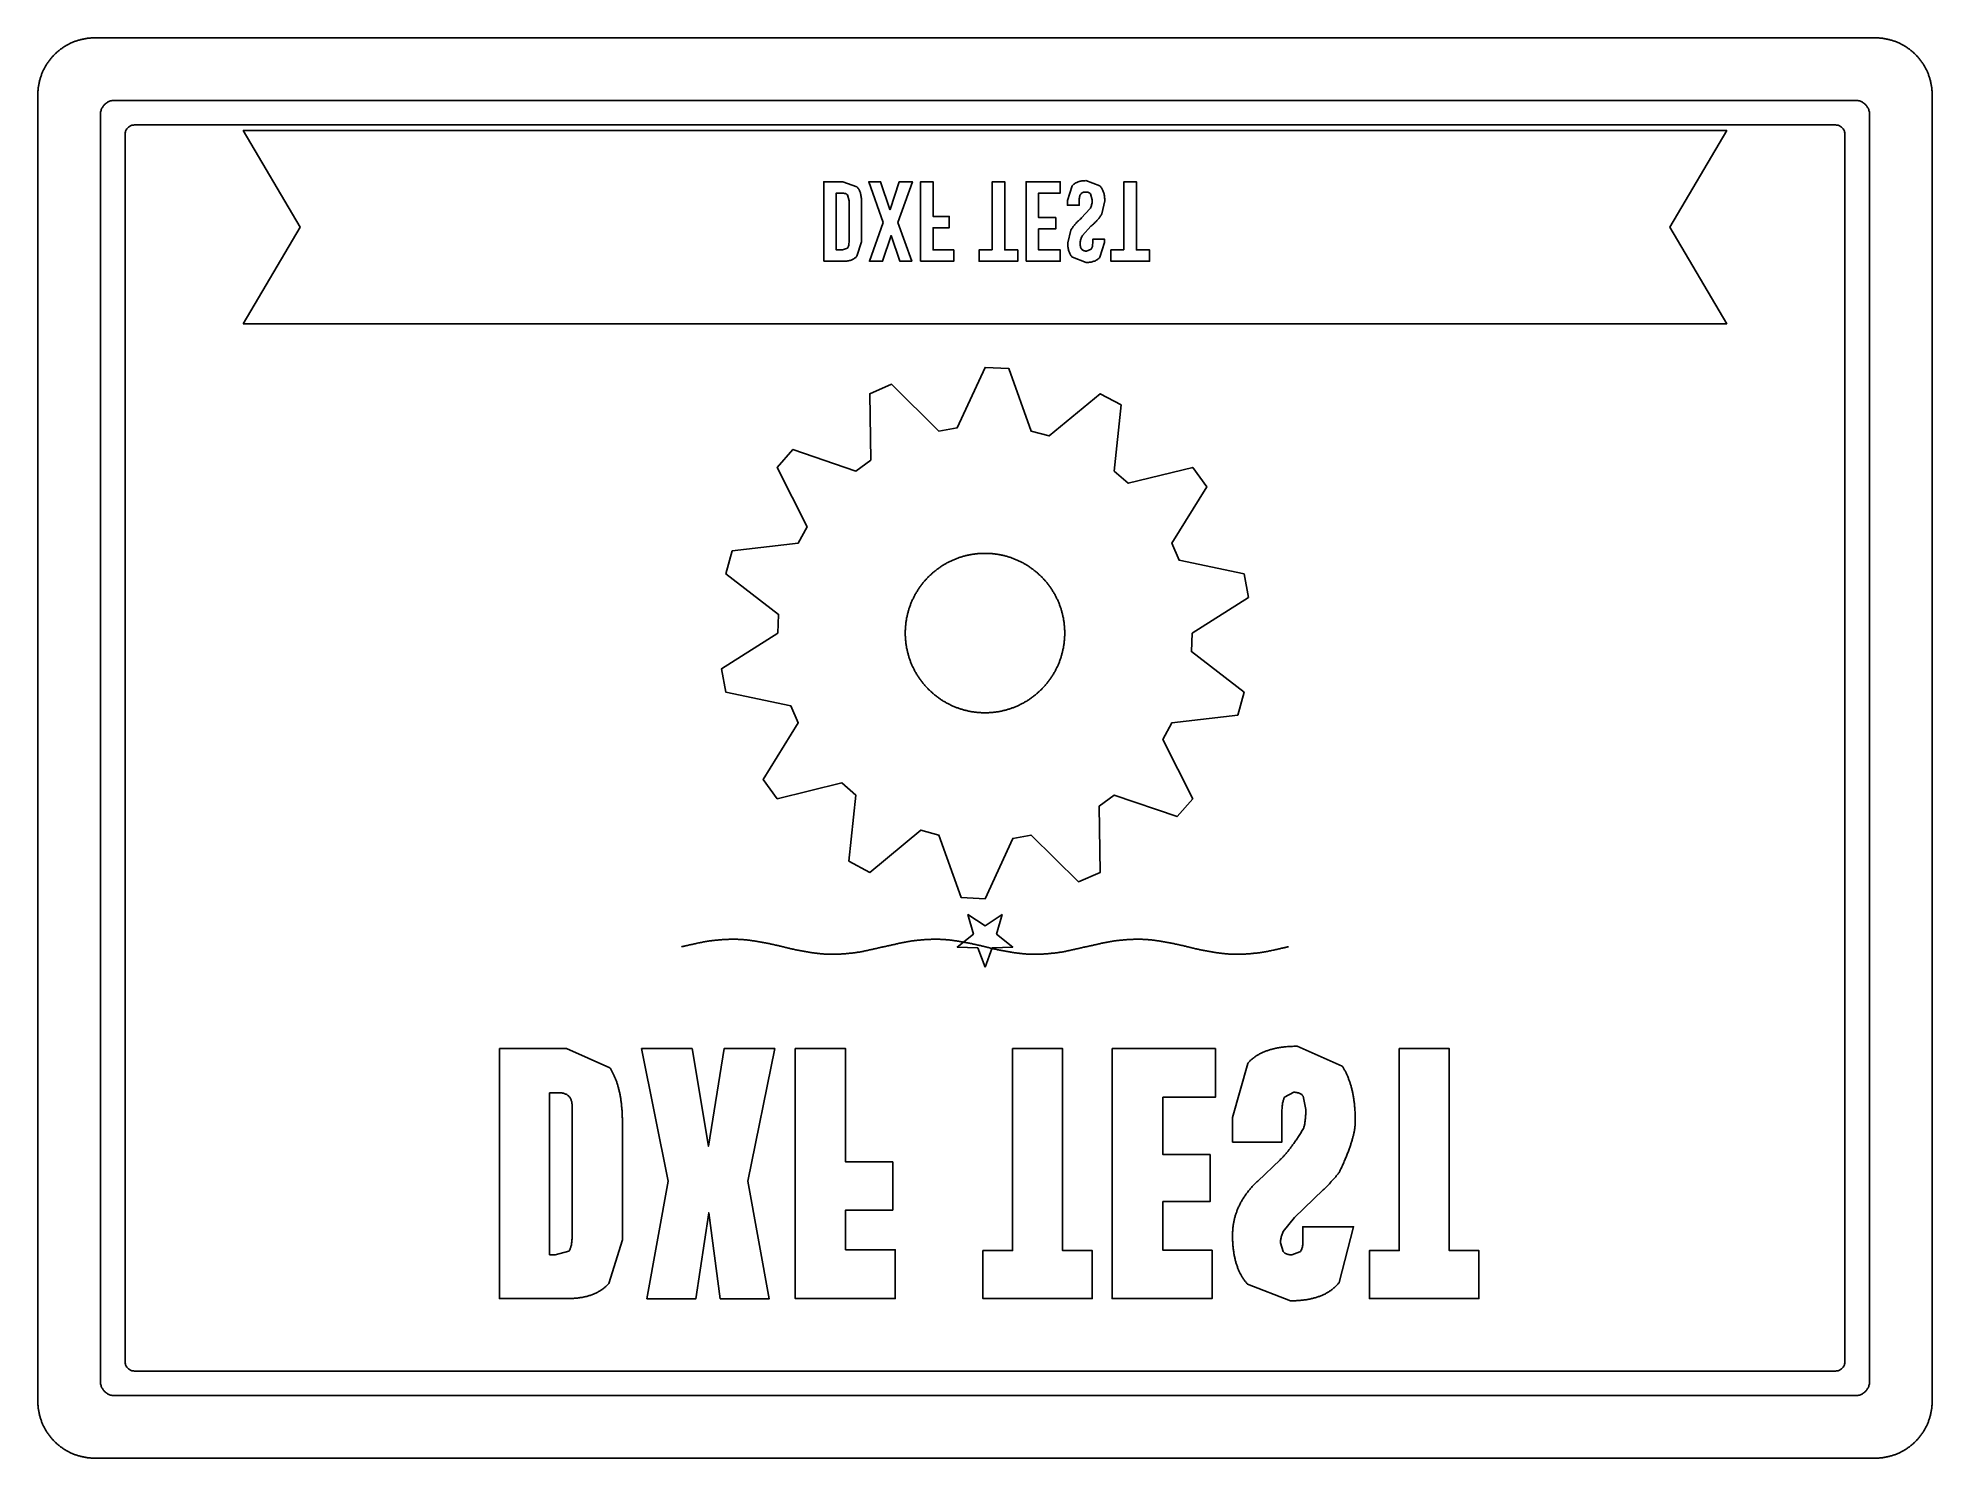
# Model space of a CAD drawing. Header units: millimetres. Extents: x 0 to 200, y 0 to 150.
import ezdxf

# ---------------------------------------------------------------- set-up
doc = ezdxf.new("R2010")
doc.units = ezdxf.units.MM
for name, color, linetype, lineweight in [('CUT_OUTER', 1, 'CONTINUOUS', 25), ('ENGRAVE_FILL', 8, 'CONTINUOUS', 25), ('ENGRAVE_VECTOR', 7, 'CONTINUOUS', 25)]:
    doc.layers.add(name, color=color, linetype=linetype, lineweight=lineweight)

msp = doc.modelspace()

# ---------------------------------------------------------------- linework, layer by layer
at = {"layer": 'CUT_OUTER'}
msp.add_lwpolyline([(6, 0), (194, 0), (194.094513, 0.000729), (194.188674, 0.002909), (194.282471, 0.00653), (194.375895, 0.01158), (194.468934, 0.01805), (194.561578, 0.025928), (194.653817, 0.035204), (194.745639, 0.045866), (194.837034, 0.057906), (194.927991, 0.071311), (195.0185, 0.086071), (195.108549, 0.102175), (195.198129, 0.119614), (195.287228, 0.138375), (195.375837, 0.158449), (195.463943, 0.179825), (195.551537, 0.202491), (195.638608, 0.226439), (195.725146, 0.251655), (195.811138, 0.278132), (195.896576, 0.305856), (195.981448, 0.334818), (196.065743, 0.365008), (196.149452, 0.396413), (196.232562, 0.429025), (196.315065, 0.462832), (196.396948, 0.497823), (196.478201, 0.533988), (196.558814, 0.571316), (196.638776, 0.609796), (196.718076, 0.649418), (196.796703, 0.690171), (196.874648, 0.732045), (196.951898, 0.775029), (197.028444, 0.819111), (197.104276, 0.864282), (197.179381, 0.910531), (197.25375, 0.957847), (197.327372, 1.006219), (197.400236, 1.055637), (197.472331, 1.10609), (197.543648, 1.157568), (197.614175, 1.210059), (197.683901, 1.263554), (197.752816, 1.318041), (197.82091, 1.37351), (197.888171, 1.429949), (197.954589, 1.48735), (198.020153, 1.5457), (198.084853, 1.604989), (198.148677, 1.665206), (198.211616, 1.726342), (198.273658, 1.788384), (198.334794, 1.851323), (198.395011, 1.915147), (198.4543, 1.979847), (198.51265, 2.045411), (198.570051, 2.111829), (198.62649, 2.17909), (198.681959, 2.247184), (198.736446, 2.316099), (198.789941, 2.385825), (198.842432, 2.456352), (198.89391, 2.527669), (198.944363, 2.599764), (198.993781, 2.672628), (199.042153, 2.74625), (199.089469, 2.820619), (199.135718, 2.895724), (199.180889, 2.971556), (199.224971, 3.048102), (199.267955, 3.125352), (199.309829, 3.203297), (199.350582, 3.281924), (199.390204, 3.361224), (199.428684, 3.441186), (199.466012, 3.521799), (199.502177, 3.603052), (199.537168, 3.684935), (199.570975, 3.767438), (199.603587, 3.850548), (199.634992, 3.934257), (199.665182, 4.018552), (199.694144, 4.103424), (199.721868, 4.188862), (199.748345, 4.274854), (199.773561, 4.361392), (199.797509, 4.448463), (199.820175, 4.536057), (199.841551, 4.624163), (199.861625, 4.712772), (199.880386, 4.801871), (199.897825, 4.891451), (199.913929, 4.9815), (199.928689, 5.072009), (199.942094, 5.162966), (199.954134, 5.254361), (199.964796, 5.346183), (199.974072, 5.438422), (199.98195, 5.531066), (199.98842, 5.624105), (199.99347, 5.717529), (199.997091, 5.811326), (199.999271, 5.905487), (200, 6), (200, 144), (199.999271, 144.094513), (199.997091, 144.188674), (199.99347, 144.282471), (199.98842, 144.375895), (199.98195, 144.468934), (199.974072, 144.561578), (199.964796, 144.653817), (199.954134, 144.745639), (199.942094, 144.837034), (199.928689, 144.927991), (199.913929, 145.0185), (199.897825, 145.108549), (199.880386, 145.198129), (199.861625, 145.287228), (199.841551, 145.375837), (199.820175, 145.463943), (199.797509, 145.551537), (199.773561, 145.638608), (199.748345, 145.725146), (199.721868, 145.811138), (199.694144, 145.896576), (199.665182, 145.981448), (199.634992, 146.065743), (199.603587, 146.149452), (199.570975, 146.232562), (199.537168, 146.315065), (199.502177, 146.396948), (199.466012, 146.478201), (199.428684, 146.558814), (199.390204, 146.638776), (199.350582, 146.718076), (199.309829, 146.796703), (199.267955, 146.874648), (199.224971, 146.951898), (199.180889, 147.028444), (199.135718, 147.104276), (199.089469, 147.179381), (199.042153, 147.25375), (198.993781, 147.327372), (198.944363, 147.400236), (198.89391, 147.472331), (198.842432, 147.543648), (198.789941, 147.614175), (198.736446, 147.683901), (198.681959, 147.752816), (198.62649, 147.82091), (198.570051, 147.888171), (198.51265, 147.954589), (198.4543, 148.020153), (198.395011, 148.084853), (198.334794, 148.148677), (198.273658, 148.211616), (198.211616, 148.273658), (198.148677, 148.334794), (198.084853, 148.395011), (198.020153, 148.4543), (197.954589, 148.51265), (197.888171, 148.570051), (197.82091, 148.62649), (197.752816, 148.681959), (197.683901, 148.736446), (197.614175, 148.789941), (197.543648, 148.842432), (197.472331, 148.89391), (197.400236, 148.944363), (197.327372, 148.993781), (197.25375, 149.042153), (197.179381, 149.089469), (197.104276, 149.135718), (197.028444, 149.180889), (196.951898, 149.224971), (196.874648, 149.267955), (196.796703, 149.309829), (196.718076, 149.350582), (196.638776, 149.390204), (196.558814, 149.428684), (196.478201, 149.466012), (196.396948, 149.502177), (196.315065, 149.537168), (196.232562, 149.570975), (196.149452, 149.603587), (196.065743, 149.634992), (195.981448, 149.665182), (195.896576, 149.694144), (195.811138, 149.721868), (195.725146, 149.748345), (195.638608, 149.773561), (195.551537, 149.797509), (195.463943, 149.820175), (195.375837, 149.841551), (195.287228, 149.861625), (195.198129, 149.880386), (195.108549, 149.897825), (195.0185, 149.913929), (194.927991, 149.928689), (194.837034, 149.942094), (194.745639, 149.954134), (194.653817, 149.964796), (194.561578, 149.974072), (194.468934, 149.98195), (194.375895, 149.98842), (194.282471, 149.99347), (194.188674, 149.997091), (194.094513, 149.999271), (194, 150), (6, 150), (5.905487, 149.999271), (5.811326, 149.997091), (5.717529, 149.99347), (5.624105, 149.98842), (5.531066, 149.98195), (5.438422, 149.974072), (5.346183, 149.964796), (5.254361, 149.954134), (5.162966, 149.942094), (5.072009, 149.928689), (4.9815, 149.913929), (4.891451, 149.897825), (4.801871, 149.880386), (4.712772, 149.861625), (4.624163, 149.841551), (4.536057, 149.820175), (4.448463, 149.797509), (4.361392, 149.773561), (4.274854, 149.748345), (4.188862, 149.721868), (4.103424, 149.694144), (4.018552, 149.665182), (3.934257, 149.634992), (3.850548, 149.603587), (3.767438, 149.570975), (3.684935, 149.537168), (3.603052, 149.502177), (3.521799, 149.466012), (3.441186, 149.428684), (3.361224, 149.390204), (3.281924, 149.350582), (3.203297, 149.309829), (3.125352, 149.267955), (3.048102, 149.224971), (2.971556, 149.180889), (2.895724, 149.135718), (2.820619, 149.089469), (2.74625, 149.042153), (2.672628, 148.993781), (2.599764, 148.944363), (2.527669, 148.89391), (2.456352, 148.842432), (2.385825, 148.789941), (2.316099, 148.736446), (2.247184, 148.681959), (2.17909, 148.62649), (2.111829, 148.570051), (2.045411, 148.51265), (1.979847, 148.4543), (1.915147, 148.395011), (1.851323, 148.334794), (1.788384, 148.273658), (1.726342, 148.211616), (1.665206, 148.148677), (1.604989, 148.084853), (1.5457, 148.020153), (1.48735, 147.954589), (1.429949, 147.888171), (1.37351, 147.82091), (1.318041, 147.752816), (1.263554, 147.683901), (1.210059, 147.614175), (1.157568, 147.543648), (1.10609, 147.472331), (1.055637, 147.400236), (1.006219, 147.327372), (0.957847, 147.25375), (0.910531, 147.179381), (0.864282, 147.104276), (0.819111, 147.028444), (0.775029, 146.951898), (0.732045, 146.874648), (0.690171, 146.796703), (0.649418, 146.718076), (0.609796, 146.638776), (0.571316, 146.558814), (0.533988, 146.478201), (0.497823, 146.396948), (0.462832, 146.315065), (0.429025, 146.232562), (0.396413, 146.149452), (0.365008, 146.065743), (0.334818, 145.981448), (0.305856, 145.896576), (0.278132, 145.811138), (0.251655, 145.725146), (0.226439, 145.638608), (0.202491, 145.551537), (0.179825, 145.463943), (0.158449, 145.375837), (0.138375, 145.287228), (0.119614, 145.198129), (0.102175, 145.108549), (0.086071, 145.0185), (0.071311, 144.927991), (0.057906, 144.837034), (0.045866, 144.745639), (0.035204, 144.653817), (0.025928, 144.561578), (0.01805, 144.468934), (0.01158, 144.375895), (0.00653, 144.282471), (0.002909, 144.188674), (0.000729, 144.094513), (0, 144), (0, 6), (0.000729, 5.905487), (0.002909, 5.811326), (0.00653, 5.717529), (0.01158, 5.624105), (0.01805, 5.531066), (0.025928, 5.438422), (0.035204, 5.346183), (0.045866, 5.254361), (0.057906, 5.162966), (0.071311, 5.072009), (0.086071, 4.9815), (0.102175, 4.891451), (0.119614, 4.801871), (0.138375, 4.712772), (0.158449, 4.624163), (0.179825, 4.536057), (0.202491, 4.448463), (0.226439, 4.361392), (0.251655, 4.274854), (0.278132, 4.188862), (0.305856, 4.103424), (0.334818, 4.018552), (0.365008, 3.934257), (0.396413, 3.850548), (0.429025, 3.767438), (0.462832, 3.684935), (0.497823, 3.603052), (0.533988, 3.521799), (0.571316, 3.441186), (0.609796, 3.361224), (0.649418, 3.281924), (0.690171, 3.203297), (0.732045, 3.125352), (0.775029, 3.048102), (0.819111, 2.971556), (0.864282, 2.895724), (0.910531, 2.820619), (0.957847, 2.74625), (1.006219, 2.672628), (1.055637, 2.599764), (1.10609, 2.527669), (1.157568, 2.456352), (1.210059, 2.385825), (1.263554, 2.316099), (1.318041, 2.247184), (1.37351, 2.17909), (1.429949, 2.111829), (1.48735, 2.045411), (1.5457, 1.979847), (1.604989, 1.915147), (1.665206, 1.851323), (1.726342, 1.788384), (1.788384, 1.726342), (1.851323, 1.665206), (1.915147, 1.604989), (1.979847, 1.5457), (2.045411, 1.48735), (2.111829, 1.429949), (2.17909, 1.37351), (2.247184, 1.318041), (2.316099, 1.263554), (2.385825, 1.210059), (2.456352, 1.157568), (2.527669, 1.10609), (2.599764, 1.055637), (2.672628, 1.006219), (2.74625, 0.957847), (2.820619, 0.910531), (2.895724, 0.864282), (2.971556, 0.819111), (3.048102, 0.775029), (3.125352, 0.732045), (3.203297, 0.690171), (3.281924, 0.649418), (3.361224, 0.609796), (3.441186, 0.571316), (3.521799, 0.533988), (3.603052, 0.497823), (3.684935, 0.462832), (3.767438, 0.429025), (3.850548, 0.396413), (3.934257, 0.365008), (4.018552, 0.334818), (4.103424, 0.305856), (4.188862, 0.278132), (4.274854, 0.251655), (4.361392, 0.226439), (4.448463, 0.202491), (4.536057, 0.179825), (4.624163, 0.158449), (4.712772, 0.138375), (4.801871, 0.119614), (4.891451, 0.102175), (4.9815, 0.086071), (5.072009, 0.071311), (5.162966, 0.057906), (5.254361, 0.045866), (5.346183, 0.035204), (5.438422, 0.025928), (5.531066, 0.01805), (5.624105, 0.01158), (5.717529, 0.00653), (5.811326, 0.002909), (5.905487, 0.000729)], close=True, dxfattribs=at)
at = {"layer": 'ENGRAVE_FILL'}
for points in [[(82.978, 126.4), (84.994, 126.4), (85.101815, 126.40163), (85.206593, 126.406519), (85.308333, 126.414667), (85.407037, 126.426074), (85.502704, 126.440741), (85.595333, 126.458667), (85.684926, 126.479852), (85.771481, 126.504296), (85.855, 126.532), (85.935481, 126.562963), (86.012926, 126.597185), (86.087333, 126.634667), (86.158704, 126.675407), (86.227037, 126.719407), (86.292333, 126.766667), (86.354593, 126.817185), (86.413815, 126.870963), (86.47, 126.928), (86.962, 128.476), (86.962, 132.724), (86.960481, 132.835815), (86.955926, 132.944593), (86.948333, 133.050333), (86.937704, 133.153037), (86.924037, 133.252704), (86.907333, 133.349333), (86.887593, 133.442926), (86.864815, 133.533481), (86.839, 133.621), (86.810148, 133.705481), (86.778259, 133.786926), (86.743333, 133.865333), (86.70537, 133.940704), (86.66437, 134.013037), (86.620333, 134.082333), (86.573259, 134.148593), (86.523148, 134.211815), (86.47, 134.272), (84.994, 134.8), (82.978, 134.8)], [(89.254, 130.504), (87.802, 126.4), (89.194, 126.4), (90.082, 129.112), (90.106, 129.112), (91.018, 126.4), (92.266, 126.4), (90.814, 130.504), (92.338, 134.8), (90.946, 134.8), (89.986, 131.872), (89.962, 131.872), (88.978, 134.8), (87.73, 134.8)], [(93.202, 126.4), (96.694, 126.4), (96.694, 127.6), (94.522, 127.6), (94.522, 129.94), (96.226, 129.94), (96.226, 131.14), (94.522, 131.14), (94.522, 134.8), (93.202, 134.8)], [(100.762, 127.6), (99.382, 127.6), (99.382, 126.4), (103.462, 126.4), (103.462, 127.6), (102.082, 127.6), (102.082, 134.8), (100.762, 134.8)], [(104.338, 126.4), (107.938, 126.4), (107.938, 127.6), (105.658, 127.6), (105.658, 129.82), (107.47, 129.82), (107.47, 131.02), (105.658, 131.02), (105.658, 133.6), (107.938, 133.6), (107.938, 134.8), (104.338, 134.8)], [(108.706, 132.808), (108.706, 132.328), (109.954, 132.328), (109.954, 132.904), (109.95704, 133.009173), (109.96616, 133.107093), (109.98136, 133.19776), (110.00264, 133.281173), (110.03, 133.357333), (110.06344, 133.42624), (110.10296, 133.487893), (110.14856, 133.542293), (110.20024, 133.58944), (110.258, 133.629333), (110.32184, 133.661973), (110.39176, 133.68736), (110.46776, 133.705493), (110.54984, 133.716373), (110.638, 133.72), (110.7455, 133.7145), (110.844, 133.698), (110.9335, 133.6705), (111.014, 133.632), (111.0855, 133.5825), (111.148, 133.522), (111.322, 132.88), (111.3196, 132.77566), (111.3124, 132.67384), (111.3004, 132.57454), (111.2836, 132.47776), (111.262, 132.3835), (111.2356, 132.29176), (111.2044, 132.20254), (111.1684, 132.11584), (111.1276, 132.03166), (111.082, 131.95), (110.194, 130.984), (110.104852, 130.904426), (110.018741, 130.825704), (109.935667, 130.747833), (109.85563, 130.670815), (109.77863, 130.594648), (109.704667, 130.519333), (109.633741, 130.44487), (109.565852, 130.371259), (109.501, 130.2985), (109.439185, 130.226593), (109.380407, 130.155537), (109.324667, 130.085333), (109.271963, 130.015981), (109.222296, 129.947481), (109.175667, 129.879833), (109.132074, 129.813037), (109.091519, 129.747093), (109.054, 129.682), (108.73, 128.368), (108.731556, 128.258722), (108.736222, 128.152222), (108.744, 128.0485), (108.754889, 127.947556), (108.768889, 127.849389), (108.786, 127.754), (108.806222, 127.661389), (108.829556, 127.571556), (108.856, 127.4845), (108.885556, 127.400222), (108.918222, 127.318722), (108.954, 127.24), (108.992889, 127.164056), (109.034889, 127.090889), (109.08, 127.0205), (109.128222, 126.952889), (109.179556, 126.888056), (109.234, 126.826), (110.698, 126.28), (110.807931, 126.281889), (110.914664, 126.287557), (111.018201, 126.297003), (111.11854, 126.310228), (111.215682, 126.327232), (111.309626, 126.348014), (111.400374, 126.372574), (111.487924, 126.400913), (111.572277, 126.433031), (111.653433, 126.468927), (111.731391, 126.508602), (111.806152, 126.552055), (111.877716, 126.599287), (111.946083, 126.650298), (112.011253, 126.705087), (112.073225, 126.763654), (112.132, 126.826), (112.618, 128.392), (112.618, 128.74), (111.37, 128.74), (111.37, 128.308), (111.366571, 128.189347), (111.356286, 128.080245), (111.339143, 127.980694), (111.315143, 127.890694), (111.284286, 127.810245), (111.246571, 127.739347), (111.202, 127.678), (110.71, 127.48), (110.624933, 127.483573), (110.545733, 127.494293), (110.4724, 127.51216), (110.404933, 127.537173), (110.343333, 127.569333), (110.2876, 127.60864), (110.237733, 127.655093), (110.193733, 127.708693), (110.1556, 127.76944), (110.123333, 127.837333), (110.096933, 127.912373), (110.0764, 127.99456), (110.061733, 128.083893), (110.052933, 128.180373), (110.05, 128.284), (110.05246, 128.3746), (110.05984, 128.464), (110.07214, 128.5522), (110.08936, 128.6392), (110.1115, 128.725), (110.13856, 128.8096), (110.17054, 128.893), (110.20744, 128.9752), (110.24926, 129.0562), (110.296, 129.136), (111.19, 130.096), (111.280407, 130.175593), (111.36763, 130.25437), (111.451667, 130.332333), (111.532519, 130.409481), (111.610185, 130.485815), (111.684667, 130.561333), (111.755963, 130.636037), (111.824074, 130.709926), (111.889, 130.783), (111.950741, 130.855259), (112.009296, 130.926704), (112.064667, 130.997333), (112.116852, 131.067148), (112.165852, 131.136148), (112.211667, 131.204333), (112.254296, 131.271704), (112.293741, 131.338259), (112.33, 131.404), (112.642, 132.784), (112.640426, 132.897185), (112.635704, 133.007407), (112.627833, 133.114667), (112.616815, 133.218963), (112.602648, 133.320296), (112.585333, 133.418667), (112.56487, 133.514074), (112.541259, 133.606519), (112.5145, 133.696), (112.484593, 133.782519), (112.451537, 133.866074), (112.415333, 133.946667), (112.375981, 134.024296), (112.333481, 134.098963), (112.287833, 134.170667), (112.239037, 134.239407), (112.187093, 134.305185), (112.132, 134.368), (110.65, 134.92), (110.538678, 134.918111), (110.430595, 134.912443), (110.325751, 134.902997), (110.224145, 134.889772), (110.125779, 134.872768), (110.030651, 134.851986), (109.938761, 134.827426), (109.850111, 134.799087), (109.764699, 134.766969), (109.682526, 134.731073), (109.603592, 134.691398), (109.527896, 134.647945), (109.455439, 134.600713), (109.386221, 134.549702), (109.320242, 134.494913), (109.257502, 134.436346), (109.198, 134.374)], [(114.67, 127.6), (113.29, 127.6), (113.29, 126.4), (117.37, 126.4), (117.37, 127.6), (115.99, 127.6), (115.99, 134.8), (114.67, 134.8)], [(84.97, 133.6), (85.073833, 133.594667), (85.169333, 133.578667), (85.2565, 133.552), (85.335333, 133.514667), (85.405833, 133.466667), (85.468, 133.408), (85.642, 132.784), (85.642, 128.416), (85.638449, 128.297469), (85.627796, 128.188735), (85.610041, 128.089796), (85.585184, 128.000653), (85.553224, 127.921306), (85.514163, 127.851755), (85.468, 127.792), (84.97, 127.6), (84.298, 127.6), (84.298, 133.6)], [(121.887, 87.14), (127.806, 90.907), (127.356, 93.384), (120.491, 94.83), (119.719, 96.636), (123.418, 102.598), (121.938, 104.635), (115.125, 102.96), (113.646, 104.252), (114.392, 111.228), (112.175, 112.421), (106.763, 107.956), (104.87, 108.478), (102.515, 115.087), (100, 115.2), (97.062, 108.829), (95.13, 108.478), (90.14, 113.411), (87.825, 112.421), (87.943, 105.406), (86.354, 104.252), (79.718, 106.531), (78.062, 104.635), (81.211, 98.366), (80.281, 96.636), (73.313, 95.811), (72.644, 93.384), (78.201, 89.102), (78.113, 87.14), (72.194, 83.373), (72.644, 80.896), (79.509, 79.45), (80.281, 77.644), (76.582, 71.682), (78.062, 69.645), (84.875, 71.32), (86.354, 70.028), (85.608, 63.052), (87.825, 61.859), (93.237, 66.324), (95.13, 65.802), (97.485, 59.193), (100, 59.08), (102.938, 65.451), (104.87, 65.802), (109.86, 60.869), (112.175, 61.859), (112.057, 68.874), (113.646, 70.028), (120.282, 67.749), (121.938, 69.645), (118.789, 75.914), (119.719, 77.644), (126.687, 78.469), (127.356, 80.896), (121.799, 85.178)], [(108.418, 87.14), (108.417478, 87.234754), (108.415914, 87.329259), (108.413315, 87.423509), (108.409686, 87.517497), (108.405032, 87.61122), (108.399359, 87.704671), (108.392672, 87.797845), (108.384977, 87.890736), (108.376279, 87.983339), (108.366584, 88.075649), (108.355897, 88.16766), (108.344223, 88.259366), (108.331568, 88.350763), (108.317938, 88.441845), (108.303337, 88.532605), (108.287772, 88.62304), (108.271248, 88.713143), (108.25377, 88.802908), (108.235343, 88.892331), (108.215974, 88.981407), (108.195668, 89.070128), (108.174429, 89.158491), (108.152264, 89.246489), (108.129178, 89.334118), (108.105177, 89.421371), (108.080265, 89.508243), (108.054449, 89.59473), (108.027734, 89.680824), (108.000125, 89.766521), (107.971627, 89.851816), (107.942247, 89.936703), (107.91199, 90.021176), (107.88086, 90.10523), (107.848865, 90.18886), (107.816008, 90.27206), (107.782295, 90.354825), (107.747733, 90.437149), (107.712326, 90.519026), (107.67608, 90.600452), (107.639, 90.681421), (107.601092, 90.761927), (107.562362, 90.841965), (107.522813, 90.92153), (107.482453, 91.000615), (107.441287, 91.079216), (107.39932, 91.157327), (107.356557, 91.234943), (107.313004, 91.312058), (107.268667, 91.388667), (107.22355, 91.464764), (107.17766, 91.540343), (107.131002, 91.615401), (107.08358, 91.68993), (107.035402, 91.763925), (106.986472, 91.837382), (106.936795, 91.910293), (106.886377, 91.982656), (106.835224, 92.054462), (106.783341, 92.125708), (106.730734, 92.196388), (106.677407, 92.266495), (106.623367, 92.336026), (106.568618, 92.404974), (106.513167, 92.473334), (106.457018, 92.5411), (106.400178, 92.608267), (106.342651, 92.674829), (106.284444, 92.740782), (106.225561, 92.806119), (106.166008, 92.870836), (106.10579, 92.934926), (106.044914, 92.998384), (105.983383, 93.061205), (105.921205, 93.123383), (105.858384, 93.184914), (105.794926, 93.24579), (105.730836, 93.306008), (105.666119, 93.365561), (105.600782, 93.424444), (105.534829, 93.482651), (105.468267, 93.540178), (105.4011, 93.597018), (105.333334, 93.653167), (105.264974, 93.708618), (105.196026, 93.763367), (105.126495, 93.817407), (105.056388, 93.870734), (104.985708, 93.923341), (104.914462, 93.975224), (104.842656, 94.026377), (104.770293, 94.076795), (104.697382, 94.126472), (104.623925, 94.175402), (104.54993, 94.22358), (104.475401, 94.271002), (104.400343, 94.31766), (104.324764, 94.36355), (104.248667, 94.408667), (104.172058, 94.453004), (104.094943, 94.496557), (104.017327, 94.53932), (103.939216, 94.581287), (103.860615, 94.622453), (103.78153, 94.662813), (103.701965, 94.702362), (103.621927, 94.741092), (103.541421, 94.779), (103.460452, 94.81608), (103.379026, 94.852326), (103.297149, 94.887733), (103.214825, 94.922295), (103.13206, 94.956008), (103.04886, 94.988865), (102.96523, 95.02086), (102.881176, 95.05199), (102.796703, 95.082247), (102.711816, 95.111627), (102.626521, 95.140125), (102.540824, 95.167734), (102.45473, 95.194449), (102.368243, 95.220265), (102.281371, 95.245177), (102.194118, 95.269178), (102.106489, 95.292264), (102.018491, 95.314429), (101.930128, 95.335668), (101.841407, 95.355974), (101.752331, 95.375343), (101.662908, 95.39377), (101.573143, 95.411248), (101.48304, 95.427772), (101.392605, 95.443337), (101.301845, 95.457938), (101.210763, 95.471568), (101.119366, 95.484223), (101.02766, 95.495897), (100.935649, 95.506584), (100.843339, 95.516279), (100.750736, 95.524977), (100.657845, 95.532672), (100.564671, 95.539359), (100.47122, 95.545032), (100.377497, 95.549686), (100.283509, 95.553315), (100.189259, 95.555914), (100.094754, 95.557478), (100, 95.558), (99.905246, 95.557478), (99.810741, 95.555914), (99.716491, 95.553315), (99.622503, 95.549686), (99.52878, 95.545032), (99.435329, 95.539359), (99.342155, 95.532672), (99.249264, 95.524977), (99.156661, 95.516279), (99.064351, 95.506584), (98.97234, 95.495897), (98.880634, 95.484223), (98.789237, 95.471568), (98.698155, 95.457938), (98.607395, 95.443337), (98.51696, 95.427772), (98.426857, 95.411248), (98.337092, 95.39377), (98.247669, 95.375343), (98.158593, 95.355974), (98.069872, 95.335668), (97.981509, 95.314429), (97.893511, 95.292264), (97.805882, 95.269178), (97.718629, 95.245177), (97.631757, 95.220265), (97.54527, 95.194449), (97.459176, 95.167734), (97.373479, 95.140125), (97.288184, 95.111627), (97.203297, 95.082247), (97.118824, 95.05199), (97.03477, 95.02086), (96.95114, 94.988865), (96.86794, 94.956008), (96.785175, 94.922295), (96.702851, 94.887733), (96.620974, 94.852326), (96.539548, 94.81608), (96.458579, 94.779), (96.378073, 94.741092), (96.298035, 94.702362), (96.21847, 94.662813), (96.139385, 94.622453), (96.060784, 94.581287), (95.982673, 94.53932), (95.905057, 94.496557), (95.827942, 94.453004), (95.751333, 94.408667), (95.675236, 94.36355), (95.599657, 94.31766), (95.524599, 94.271002), (95.45007, 94.22358), (95.376075, 94.175402), (95.302618, 94.126472), (95.229707, 94.076795), (95.157344, 94.026377), (95.085538, 93.975224), (95.014292, 93.923341), (94.943612, 93.870734), (94.873505, 93.817407), (94.803974, 93.763367), (94.735026, 93.708618), (94.666666, 93.653167), (94.5989, 93.597018), (94.531733, 93.540178), (94.465171, 93.482651), (94.399218, 93.424444), (94.333881, 93.365561), (94.269164, 93.306008), (94.205074, 93.24579), (94.141616, 93.184914), (94.078795, 93.123383), (94.016617, 93.061205), (93.955086, 92.998384), (93.89421, 92.934926), (93.833992, 92.870836), (93.774439, 92.806119), (93.715556, 92.740782), (93.657349, 92.674829), (93.599822, 92.608267), (93.542982, 92.5411), (93.486833, 92.473334), (93.431382, 92.404974), (93.376633, 92.336026), (93.322593, 92.266495), (93.269266, 92.196388), (93.216659, 92.125708), (93.164776, 92.054462), (93.113623, 91.982656), (93.063205, 91.910293), (93.013528, 91.837382), (92.964598, 91.763925), (92.91642, 91.68993), (92.868998, 91.615401), (92.82234, 91.540343), (92.77645, 91.464764), (92.731333, 91.388667), (92.686996, 91.312058), (92.643443, 91.234943), (92.60068, 91.157327), (92.558713, 91.079216), (92.517547, 91.000615), (92.477187, 90.92153), (92.437638, 90.841965), (92.398908, 90.761927), (92.361, 90.681421), (92.32392, 90.600452), (92.287674, 90.519026), (92.252267, 90.437149), (92.217705, 90.354825), (92.183992, 90.27206), (92.151135, 90.18886), (92.11914, 90.10523), (92.08801, 90.021176), (92.057753, 89.936703), (92.028373, 89.851816), (91.999875, 89.766521), (91.972266, 89.680824), (91.945551, 89.59473), (91.919735, 89.508243), (91.894823, 89.421371), (91.870822, 89.334118), (91.847736, 89.246489), (91.825571, 89.158491), (91.804332, 89.070128), (91.784026, 88.981407), (91.764657, 88.892331), (91.74623, 88.802908), (91.728752, 88.713143), (91.712228, 88.62304), (91.696663, 88.532605), (91.682062, 88.441845), (91.668432, 88.350763), (91.655777, 88.259366), (91.644103, 88.16766), (91.633416, 88.075649), (91.623721, 87.983339), (91.615023, 87.890736), (91.607328, 87.797845), (91.600641, 87.704671), (91.594968, 87.61122), (91.590314, 87.517497), (91.586685, 87.423509), (91.584086, 87.329259), (91.582522, 87.234754), (91.582, 87.14), (91.582522, 87.045246), (91.584086, 86.950741), (91.586685, 86.856491), (91.590314, 86.762503), (91.594968, 86.66878), (91.600641, 86.575329), (91.607328, 86.482155), (91.615023, 86.389264), (91.623721, 86.296661), (91.633416, 86.204351), (91.644103, 86.11234), (91.655777, 86.020634), (91.668432, 85.929237), (91.682062, 85.838155), (91.696663, 85.747395), (91.712228, 85.65696), (91.728752, 85.566857), (91.74623, 85.477092), (91.764657, 85.387669), (91.784026, 85.298593), (91.804332, 85.209872), (91.825571, 85.121509), (91.847736, 85.033511), (91.870822, 84.945882), (91.894823, 84.858629), (91.919735, 84.771757), (91.945551, 84.68527), (91.972266, 84.599176), (91.999875, 84.513479), (92.028373, 84.428184), (92.057753, 84.343297), (92.08801, 84.258824), (92.11914, 84.17477), (92.151135, 84.09114), (92.183992, 84.00794), (92.217705, 83.925175), (92.252267, 83.842851), (92.287674, 83.760974), (92.32392, 83.679548), (92.361, 83.598579), (92.398908, 83.518073), (92.437638, 83.438035), (92.477187, 83.35847), (92.517547, 83.279385), (92.558713, 83.200784), (92.60068, 83.122673), (92.643443, 83.045057), (92.686996, 82.967942), (92.731333, 82.891333), (92.77645, 82.815236), (92.82234, 82.739657), (92.868998, 82.664599), (92.91642, 82.59007), (92.964598, 82.516075), (93.013528, 82.442618), (93.063205, 82.369707), (93.113623, 82.297344), (93.164776, 82.225538), (93.216659, 82.154292), (93.269266, 82.083612), (93.322593, 82.013505), (93.376633, 81.943974), (93.431382, 81.875026), (93.486833, 81.806666), (93.542982, 81.7389), (93.599822, 81.671733), (93.657349, 81.605171), (93.715556, 81.539218), (93.774439, 81.473881), (93.833992, 81.409164), (93.89421, 81.345074), (93.955086, 81.281616), (94.016617, 81.218795), (94.078795, 81.156617), (94.141616, 81.095086), (94.205074, 81.03421), (94.269164, 80.973992), (94.333881, 80.914439), (94.399218, 80.855556), (94.465171, 80.797349), (94.531733, 80.739822), (94.5989, 80.682982), (94.666666, 80.626833), (94.735026, 80.571382), (94.803974, 80.516633), (94.873505, 80.462593), (94.943612, 80.409266), (95.014292, 80.356659), (95.085538, 80.304776), (95.157344, 80.253623), (95.229707, 80.203205), (95.302618, 80.153528), (95.376075, 80.104598), (95.45007, 80.05642), (95.524599, 80.008998), (95.599657, 79.96234), (95.675236, 79.91645), (95.751333, 79.871333), (95.827942, 79.826996), (95.905057, 79.783443), (95.982673, 79.74068), (96.060784, 79.698713), (96.139385, 79.657547), (96.21847, 79.617187), (96.298035, 79.577638), (96.378073, 79.538908), (96.458579, 79.501), (96.539548, 79.46392), (96.620974, 79.427674), (96.702851, 79.392267), (96.785175, 79.357705), (96.86794, 79.323992), (96.95114, 79.291135), (97.03477, 79.25914), (97.118824, 79.22801), (97.203297, 79.197753), (97.288184, 79.168373), (97.373479, 79.139875), (97.459176, 79.112266), (97.54527, 79.085551), (97.631757, 79.059735), (97.718629, 79.034823), (97.805882, 79.010822), (97.893511, 78.987736), (97.981509, 78.965571), (98.069872, 78.944332), (98.158593, 78.924026), (98.247669, 78.904657), (98.337092, 78.88623), (98.426857, 78.868752), (98.51696, 78.852228), (98.607395, 78.836663), (98.698155, 78.822062), (98.789237, 78.808432), (98.880634, 78.795777), (98.97234, 78.784103), (99.064351, 78.773416), (99.156661, 78.763721), (99.249264, 78.755023), (99.342155, 78.747328), (99.435329, 78.740641), (99.52878, 78.734968), (99.622503, 78.730314), (99.716491, 78.726685), (99.810741, 78.724086), (99.905246, 78.722522), (100, 78.722), (100.094754, 78.722522), (100.189259, 78.724086), (100.283509, 78.726685), (100.377497, 78.730314), (100.47122, 78.734968), (100.564671, 78.740641), (100.657845, 78.747328), (100.750736, 78.755023), (100.843339, 78.763721), (100.935649, 78.773416), (101.02766, 78.784103), (101.119366, 78.795777), (101.210763, 78.808432), (101.301845, 78.822062), (101.392605, 78.836663), (101.48304, 78.852228), (101.573143, 78.868752), (101.662908, 78.88623), (101.752331, 78.904657), (101.841407, 78.924026), (101.930128, 78.944332), (102.018491, 78.965571), (102.106489, 78.987736), (102.194118, 79.010822), (102.281371, 79.034823), (102.368243, 79.059735), (102.45473, 79.085551), (102.540824, 79.112266), (102.626521, 79.139875), (102.711816, 79.168373), (102.796703, 79.197753), (102.881176, 79.22801), (102.96523, 79.25914), (103.04886, 79.291135), (103.13206, 79.323992), (103.214825, 79.357705), (103.297149, 79.392267), (103.379026, 79.427674), (103.460452, 79.46392), (103.541421, 79.501), (103.621927, 79.538908), (103.701965, 79.577638), (103.78153, 79.617187), (103.860615, 79.657547), (103.939216, 79.698713), (104.017327, 79.74068), (104.094943, 79.783443), (104.172058, 79.826996), (104.248667, 79.871333), (104.324764, 79.91645), (104.400343, 79.96234), (104.475401, 80.008998), (104.54993, 80.05642), (104.623925, 80.104598), (104.697382, 80.153528), (104.770293, 80.203205), (104.842656, 80.253623), (104.914462, 80.304776), (104.985708, 80.356659), (105.056388, 80.409266), (105.126495, 80.462593), (105.196026, 80.516633), (105.264974, 80.571382), (105.333334, 80.626833), (105.4011, 80.682982), (105.468267, 80.739822), (105.534829, 80.797349), (105.600782, 80.855556), (105.666119, 80.914439), (105.730836, 80.973992), (105.794926, 81.03421), (105.858384, 81.095086), (105.921205, 81.156617), (105.983383, 81.218795), (106.044914, 81.281616), (106.10579, 81.345074), (106.166008, 81.409164), (106.225561, 81.473881), (106.284444, 81.539218), (106.342651, 81.605171), (106.400178, 81.671733), (106.457018, 81.7389), (106.513167, 81.806666), (106.568618, 81.875026), (106.623367, 81.943974), (106.677407, 82.013505), (106.730734, 82.083612), (106.783341, 82.154292), (106.835224, 82.225538), (106.886377, 82.297344), (106.936795, 82.369707), (106.986472, 82.442618), (107.035402, 82.516075), (107.08358, 82.59007), (107.131002, 82.664599), (107.17766, 82.739657), (107.22355, 82.815236), (107.268667, 82.891333), (107.313004, 82.967942), (107.356557, 83.045057), (107.39932, 83.122673), (107.441287, 83.200784), (107.482453, 83.279385), (107.522813, 83.35847), (107.562362, 83.438035), (107.601092, 83.518073), (107.639, 83.598579), (107.67608, 83.679548), (107.712326, 83.760974), (107.747733, 83.842851), (107.782295, 83.925175), (107.816008, 84.00794), (107.848865, 84.09114), (107.88086, 84.17477), (107.91199, 84.258824), (107.942247, 84.343297), (107.971627, 84.428184), (108.000125, 84.513479), (108.027734, 84.599176), (108.054449, 84.68527), (108.080265, 84.771757), (108.105177, 84.858629), (108.129178, 84.945882), (108.152264, 85.033511), (108.174429, 85.121509), (108.195668, 85.209872), (108.215974, 85.298593), (108.235343, 85.387669), (108.25377, 85.477092), (108.271248, 85.566857), (108.287772, 85.65696), (108.303337, 85.747395), (108.317938, 85.838155), (108.331568, 85.929237), (108.344223, 86.020634), (108.355897, 86.11234), (108.366584, 86.204351), (108.376279, 86.296661), (108.384977, 86.389264), (108.392672, 86.482155), (108.399359, 86.575329), (108.405032, 86.66878), (108.409686, 86.762503), (108.413315, 86.856491), (108.415914, 86.950741), (108.417478, 87.045246)], [(48.7246, 43.256), (48.7246, 16.856), (55.9846, 16.856), (56.098036, 16.856633), (56.210344, 16.858532), (56.321524, 16.861697), (56.431576, 16.866128), (56.5405, 16.871825), (56.648296, 16.878788), (56.754964, 16.887017), (56.860504, 16.896512), (56.964916, 16.907273), (57.0682, 16.9193), (57.170356, 16.932593), (57.271384, 16.947152), (57.371284, 16.962977), (57.470056, 16.980068), (57.5677, 16.998425), (57.664216, 17.018048), (57.759604, 17.038937), (57.853864, 17.061092), (57.946996, 17.084513), (58.039, 17.1092), (58.129876, 17.135153), (58.219624, 17.162372), (58.308244, 17.190857), (58.395736, 17.220608), (58.4821, 17.251625), (58.567336, 17.283908), (58.651444, 17.317457), (58.734424, 17.352272), (58.816276, 17.388353), (58.897, 17.4257), (58.976596, 17.464313), (59.055064, 17.504192), (59.132404, 17.545337), (59.208616, 17.587748), (59.2837, 17.631425), (59.357656, 17.676368), (59.430484, 17.722577), (59.502184, 17.770052), (59.572756, 17.818793), (59.6422, 17.8688), (59.710516, 17.920073), (59.777704, 17.972612), (59.843764, 18.026417), (59.908696, 18.081488), (59.9725, 18.137825), (60.035176, 18.195428), (60.096724, 18.254297), (60.157144, 18.314432), (60.216436, 18.375833), (60.2746, 18.4385), (61.7146, 23.066), (61.7146, 35.426), (61.714259, 35.546523), (61.713234, 35.666156), (61.711527, 35.7849), (61.709137, 35.902753), (61.706064, 36.019717), (61.702308, 36.135792), (61.697869, 36.250977), (61.692748, 36.365272), (61.686943, 36.478677), (61.680456, 36.591193), (61.673286, 36.702818), (61.665432, 36.813555), (61.656896, 36.923401), (61.647678, 37.032358), (61.637776, 37.140425), (61.627191, 37.247602), (61.615923, 37.35389), (61.603973, 37.459288), (61.59134, 37.563797), (61.578024, 37.667415), (61.564024, 37.770144), (61.549342, 37.871983), (61.533978, 37.972933), (61.51793, 38.072993), (61.501199, 38.172163), (61.483786, 38.270443), (61.465689, 38.367834), (61.44691, 38.464335), (61.427448, 38.559946), (61.407303, 38.654668), (61.386475, 38.7485), (61.364964, 38.841442), (61.342771, 38.933495), (61.319894, 39.024658), (61.296335, 39.114931), (61.272092, 39.204314), (61.247167, 39.292808), (61.221559, 39.380412), (61.195268, 39.467126), (61.168294, 39.552951), (61.140637, 39.637886), (61.112298, 39.721931), (61.083275, 39.805087), (61.05357, 39.887353), (61.023182, 39.968729), (60.99211, 40.049215), (60.960356, 40.128812), (60.927919, 40.207519), (60.8948, 40.285337), (60.860997, 40.362264), (60.826511, 40.438302), (60.791343, 40.513451), (60.755492, 40.587709), (60.718957, 40.661078), (60.68174, 40.733557), (60.64384, 40.805147), (60.605258, 40.875847), (60.565992, 40.945657), (60.526043, 41.014577), (60.485412, 41.082608), (60.444097, 41.149749), (60.4021, 41.216), (55.8046, 43.256)], [(63.724, 43.256), (66.559, 29.261), (64.309, 16.841), (69.469, 16.841), (70.834, 25.916), (72.049, 16.841), (77.224, 16.841), (74.974, 29.261), (77.794, 43.256), (72.454, 43.256), (70.789, 32.936), (69.079, 43.256)], [(79.9684, 43.256), (79.9684, 16.856), (90.5284, 16.856), (90.5284, 22.001), (85.2784, 22.001), (85.2784, 26.201), (90.2584, 26.201), (90.2584, 31.286), (85.2784, 31.286), (85.2784, 43.256)], [(102.9172, 43.256), (102.9172, 21.926), (99.7822, 21.926), (99.7822, 16.856), (111.3322, 16.856), (111.3322, 21.926), (108.1972, 21.926), (108.1972, 43.256)], [(113.4166, 43.256), (113.4166, 16.856), (123.9766, 16.856), (123.9766, 21.956), (118.7866, 21.956), (118.7866, 27.101), (123.7666, 27.101), (123.7666, 32.066), (118.7866, 32.066), (118.7866, 38.111), (124.3216, 38.111), (124.3216, 43.256)], [(132.946, 43.496), (132.828018, 43.495516), (132.71112, 43.494065), (132.595306, 43.491646), (132.480577, 43.48826), (132.366932, 43.483906), (132.254371, 43.478585), (132.142895, 43.472297), (132.032504, 43.465041), (131.923196, 43.456817), (131.814973, 43.447626), (131.707835, 43.437467), (131.601781, 43.426341), (131.496811, 43.414248), (131.392926, 43.401187), (131.290125, 43.387158), (131.188408, 43.372162), (131.087776, 43.356199), (130.988228, 43.339268), (130.889764, 43.32137), (130.792385, 43.302504), (130.696091, 43.28267), (130.60088, 43.261869), (130.506755, 43.240101), (130.413713, 43.217365), (130.321756, 43.193662), (130.230883, 43.168991), (130.141095, 43.143353), (130.052391, 43.116747), (129.964771, 43.089174), (129.878236, 43.060633), (129.792785, 43.031125), (129.708419, 43.000649), (129.625137, 42.969206), (129.542939, 42.936795), (129.461826, 42.903417), (129.381797, 42.869072), (129.302852, 42.833759), (129.224992, 42.797478), (129.148216, 42.76023), (129.072525, 42.722015), (128.997918, 42.682831), (128.924396, 42.642681), (128.851957, 42.601563), (128.780604, 42.559478), (128.710334, 42.516425), (128.641149, 42.472404), (128.573049, 42.427416), (128.506032, 42.381461), (128.4401, 42.334538), (128.375253, 42.286648), (128.31149, 42.23779), (128.248811, 42.187965), (128.187217, 42.137172), (128.126707, 42.085411), (128.067281, 42.032684), (128.00894, 41.978988), (127.951683, 41.924326), (127.895511, 41.868696), (127.840423, 41.812098), (127.786419, 41.754533), (127.7335, 41.696), (126.136, 35.966), (126.136, 33.386), (131.356, 33.386), (131.356, 36.686), (131.357084, 36.798822), (131.360336, 36.908539), (131.365756, 37.01515), (131.373344, 37.118656), (131.3831, 37.219057), (131.395023, 37.316352), (131.409115, 37.410541), (131.425375, 37.501625), (131.443803, 37.589604), (131.464398, 37.674477), (131.487162, 37.756244), (131.512094, 37.834906), (131.539193, 37.910463), (131.568461, 37.982914), (131.599896, 38.05226), (131.6335, 38.1185), (132.601, 38.636), (132.709151, 38.633515), (132.812065, 38.626059), (132.909743, 38.613633), (133.002183, 38.596237), (133.089388, 38.57387), (133.171355, 38.546533), (133.248086, 38.514225), (133.31958, 38.476947), (133.385837, 38.434698), (133.446858, 38.387479), (133.502642, 38.33529), (133.553189, 38.27813), (133.5985, 38.216), (133.876, 36.836), (133.875456, 36.721187), (133.873823, 36.608177), (133.871102, 36.496969), (133.867293, 36.387565), (133.862395, 36.279963), (133.856408, 36.174163), (133.849333, 36.070167), (133.84117, 35.967973), (133.831918, 35.867582), (133.821578, 35.768993), (133.81015, 35.672207), (133.797633, 35.577224), (133.784027, 35.484044), (133.769333, 35.392667), (133.753551, 35.303092), (133.73668, 35.21532), (133.718721, 35.12935), (133.699673, 35.045184), (133.679537, 34.96282), (133.658313, 34.882259), (133.636, 34.8035), (133.568355, 34.694601), (133.501136, 34.58719), (133.434342, 34.481268), (133.367973, 34.376833), (133.302029, 34.273887), (133.23651, 34.172429), (133.171417, 34.072458), (133.106748, 33.973976), (133.042505, 33.876982), (132.978687, 33.781476), (132.915294, 33.687458), (132.852327, 33.594929), (132.789784, 33.503887), (132.727667, 33.414333), (132.665974, 33.326268), (132.604707, 33.23969), (132.543866, 33.154601), (132.483449, 33.071), (132.423457, 32.988887), (132.363891, 32.908262), (132.30475, 32.829125), (132.246034, 32.751476), (132.187743, 32.675315), (132.129878, 32.600643), (132.072437, 32.527458), (132.015422, 32.455762), (131.958832, 32.385554), (131.902667, 32.316833), (131.846927, 32.249601), (131.791612, 32.183857), (131.736723, 32.119601), (131.682259, 32.056833), (131.628219, 31.995554), (131.574605, 31.935762), (131.521417, 31.877458), (131.468653, 31.820643), (131.416315, 31.765315), (131.364401, 31.711476), (131.312913, 31.659125), (131.26185, 31.608262), (131.211213, 31.558887), (131.161, 31.511), (128.791, 29.261), (128.714601, 29.18824), (128.639318, 29.115178), (128.565149, 29.041813), (128.492096, 28.968146), (128.420159, 28.894176), (128.349336, 28.819904), (128.279629, 28.745329), (128.211038, 28.670452), (128.143561, 28.595272), (128.0772, 28.51979), (128.011955, 28.444006), (127.947824, 28.367919), (127.884809, 28.291529), (127.822909, 28.214837), (127.762125, 28.137843), (127.702456, 28.060546), (127.643902, 27.982947), (127.586463, 27.905045), (127.53014, 27.826841), (127.474932, 27.748335), (127.420839, 27.669526), (127.367862, 27.590414), (127.316, 27.511), (127.265253, 27.431284), (127.215622, 27.351265), (127.167106, 27.270943), (127.119705, 27.190319), (127.07342, 27.109393), (127.02825, 27.028164), (126.984195, 26.946633), (126.941255, 26.8648), (126.899431, 26.782664), (126.858722, 26.700225), (126.819129, 26.617484), (126.78065, 26.53444), (126.743287, 26.451095), (126.70704, 26.367446), (126.671907, 26.283495), (126.63789, 26.199242), (126.604989, 26.114686), (126.573202, 26.029828), (126.542531, 25.944667), (126.512975, 25.859204), (126.484535, 25.773439), (126.45721, 25.687371), (126.431, 25.601), (126.405905, 25.514327), (126.381926, 25.427352), (126.359062, 25.340074), (126.337314, 25.252493), (126.316681, 25.164611), (126.297163, 25.076425), (126.27876, 24.987938), (126.261473, 24.899147), (126.245301, 24.810055), (126.230244, 24.72066), (126.216302, 24.630962), (126.203476, 24.540962), (126.191766, 24.45066), (126.18117, 24.360055), (126.17169, 24.269147), (126.163325, 24.177938), (126.156076, 24.086425), (126.149941, 23.994611), (126.144922, 23.902493), (126.141019, 23.810074), (126.138231, 23.717352), (126.136558, 23.624327), (126.136, 23.531), (126.136466, 23.415098), (126.137864, 23.30015), (126.140194, 23.186156), (126.143455, 23.073117), (126.147649, 22.961031), (126.152775, 22.8499), (126.158832, 22.739723), (126.165822, 22.630501), (126.173743, 22.522232), (126.182596, 22.414918), (126.192382, 22.308558), (126.203099, 22.203152), (126.214748, 22.098701), (126.227329, 21.995203), (126.240842, 21.89266), (126.255287, 21.791071), (126.270663, 21.690437), (126.286972, 21.590756), (126.304213, 21.49203), (126.322385, 21.394258), (126.34149, 21.29744), (126.361526, 21.201577), (126.382495, 21.106667), (126.404395, 21.012712), (126.427227, 20.919711), (126.450991, 20.827665), (126.475687, 20.736572), (126.501315, 20.646434), (126.527875, 20.55725), (126.555367, 20.46902), (126.583791, 20.381745), (126.613146, 20.295423), (126.643434, 20.210056), (126.674653, 20.125643), (126.706805, 20.042185), (126.739888, 19.95968), (126.773904, 19.87813), (126.808851, 19.797534), (126.84473, 19.717892), (126.881541, 19.639205), (126.919284, 19.561471), (126.957959, 19.484692), (126.997566, 19.408867), (127.038105, 19.333996), (127.079575, 19.26008), (127.121978, 19.187118), (127.165313, 19.11511), (127.209579, 19.044056), (127.254777, 18.973956), (127.300908, 18.904811), (127.34797, 18.83662), (127.395964, 18.769383), (127.44489, 18.7031), (127.494749, 18.637772), (127.545538, 18.573397), (127.59726, 18.509977), (127.649914, 18.447512), (127.7035, 18.386), (132.241, 16.616), (132.35945, 16.61652), (132.476767, 16.61808), (132.592952, 16.62068), (132.708003, 16.62432), (132.821922, 16.629001), (132.934709, 16.634721), (133.046362, 16.641481), (133.156883, 16.649281), (133.266271, 16.658122), (133.374526, 16.668002), (133.481648, 16.678923), (133.587638, 16.690883), (133.692495, 16.703884), (133.796219, 16.717924), (133.89881, 16.733005), (134.000269, 16.749126), (134.100595, 16.766286), (134.199788, 16.784487), (134.297848, 16.803728), (134.394776, 16.824009), (134.490571, 16.845329), (134.585233, 16.86769), (134.678762, 16.891091), (134.771159, 16.915532), (134.862422, 16.941013), (134.952553, 16.967535), (135.041552, 16.995096), (135.129417, 17.023697), (135.21615, 17.053338), (135.30175, 17.084019), (135.386217, 17.115741), (135.469551, 17.148502), (135.551753, 17.182303), (135.632822, 17.217145), (135.712758, 17.253026), (135.791562, 17.289948), (135.869232, 17.327909), (135.94577, 17.366911), (136.021175, 17.406953), (136.095448, 17.448034), (136.168587, 17.490156), (136.240594, 17.533318), (136.311468, 17.57752), (136.38121, 17.622762), (136.449818, 17.669044), (136.517294, 17.716365), (136.583637, 17.764727), (136.648847, 17.81413), (136.712925, 17.864572), (136.77587, 17.916054), (136.837682, 17.968576), (136.898361, 18.022138), (136.957907, 18.07674), (137.016321, 18.132383), (137.073602, 18.189065), (137.12975, 18.246787), (137.184766, 18.30555), (137.238648, 18.365352), (137.291398, 18.426195), (137.343016, 18.488077), (137.3935, 18.551), (138.916, 24.431), (133.546, 24.431), (133.546, 22.616), (133.542925, 22.5104), (133.5337, 22.4096), (133.518325, 22.3136), (133.4968, 22.2224), (133.469125, 22.136), (133.4353, 22.0544), (133.395325, 21.9776), (133.3492, 21.9056), (133.296925, 21.8384), (133.2385, 21.776), (132.406, 21.476), (132.294244, 21.478913), (132.188066, 21.487653), (132.087467, 21.502219), (131.992446, 21.522612), (131.903004, 21.548831), (131.81914, 21.580876), (131.740855, 21.618748), (131.668149, 21.662446), (131.601021, 21.711971), (131.539471, 21.767322), (131.4835, 21.8285), (131.191, 22.736), (131.192775, 22.821917), (131.198101, 22.908899), (131.206976, 22.996947), (131.219402, 23.086059), (131.235379, 23.176237), (131.254905, 23.267479), (131.277982, 23.359787), (131.304609, 23.45316), (131.334787, 23.547598), (131.368515, 23.643101), (131.405793, 23.739669), (131.446621, 23.837302), (131.491, 23.936), (132.676, 25.421), (135.721, 28.346), (135.79396, 28.415756), (135.86644, 28.485824), (135.93844, 28.556204), (136.00996, 28.626896), (136.081, 28.6979), (136.15156, 28.769216), (136.22164, 28.840844), (136.29124, 28.912784), (136.36036, 28.985036), (136.429, 29.0576), (136.49716, 29.130476), (136.56484, 29.203664), (136.63204, 29.277164), (136.69876, 29.350976), (136.765, 29.4251), (136.83076, 29.499536), (136.89604, 29.574284), (136.96084, 29.649344), (137.02516, 29.724716), (137.089, 29.8004), (137.15236, 29.876396), (137.21524, 29.952704), (137.27764, 30.029324), (137.33956, 30.106256), (137.401, 30.1835), (137.458944, 30.304809), (137.515881, 30.425114), (137.57181, 30.544416), (137.626731, 30.662715), (137.680645, 30.780011), (137.733551, 30.896303), (137.785449, 31.011592), (137.836339, 31.125878), (137.886221, 31.239161), (137.935096, 31.35144), (137.982963, 31.462716), (138.029823, 31.572989), (138.075674, 31.682258), (138.120518, 31.790524), (138.164355, 31.897787), (138.207183, 32.004047), (138.249004, 32.109303), (138.289817, 32.213556), (138.329622, 32.316806), (138.36842, 32.419053), (138.40621, 32.520296), (138.442992, 32.620536), (138.478766, 32.719773), (138.513533, 32.818007), (138.547292, 32.915237), (138.580043, 33.011464), (138.611786, 33.106687), (138.642522, 33.200908), (138.67225, 33.294125), (138.70097, 33.386339), (138.728683, 33.477549), (138.755388, 33.567757), (138.781085, 33.656961), (138.805774, 33.745162), (138.829456, 33.832359), (138.85213, 33.918554), (138.873796, 34.003745), (138.894454, 34.087932), (138.914105, 34.171117), (138.932748, 34.253298), (138.950383, 34.334476), (138.967011, 34.41465), (138.98263, 34.493822), (138.997243, 34.57199), (139.010847, 34.649155), (139.023444, 34.725316), (139.035032, 34.800475), (139.045614, 34.87463), (139.055187, 34.947781), (139.063753, 35.01993), (139.071311, 35.091075), (139.077861, 35.161217), (139.083403, 35.230356), (139.087938, 35.298491), (139.091465, 35.365623), (139.093985, 35.431752), (139.095496, 35.496878), (139.096, 35.561), (139.095654, 35.678689), (139.094617, 35.795565), (139.092888, 35.911629), (139.090467, 36.026881), (139.087355, 36.141319), (139.083551, 36.254946), (139.079056, 36.367759), (139.073868, 36.47976), (139.06799, 36.590949), (139.06142, 36.701325), (139.054158, 36.810889), (139.046204, 36.919639), (139.037559, 37.027578), (139.028222, 37.134704), (139.018194, 37.241017), (139.007474, 37.346518), (138.996062, 37.451206), (138.983959, 37.555082), (138.971164, 37.658145), (138.957678, 37.760395), (138.9435, 37.861833), (138.92863, 37.962459), (138.913069, 38.062272), (138.896816, 38.161272), (138.879872, 38.25946), (138.862236, 38.356835), (138.843908, 38.453398), (138.824889, 38.549148), (138.805178, 38.644086), (138.784776, 38.738211), (138.763681, 38.831523), (138.741896, 38.924023), (138.719418, 39.015711), (138.696249, 39.106586), (138.672389, 39.196648), (138.647837, 39.285898), (138.622593, 39.374335), (138.596658, 39.46196), (138.570031, 39.548772), (138.542712, 39.634772), (138.514702, 39.719959), (138.486, 39.804333), (138.456607, 39.887895), (138.426522, 39.970645), (138.395745, 40.052582), (138.364277, 40.133706), (138.332117, 40.214018), (138.299265, 40.293517), (138.265722, 40.372204), (138.231488, 40.450078), (138.196561, 40.527139), (138.160943, 40.603389), (138.124634, 40.678825), (138.087633, 40.753449), (138.04994, 40.82726), (138.011556, 40.900259), (137.97248, 40.972446), (137.932712, 41.043819), (137.892253, 41.114381), (137.851102, 41.184129), (137.80926, 41.253065), (137.766726, 41.321189), (137.7235, 41.3885)], [(143.7304, 43.256), (143.7304, 21.926), (140.5954, 21.926), (140.5954, 16.856), (152.1454, 16.856), (152.1454, 21.926), (149.0104, 21.926), (149.0104, 43.256)], [(54.0346, 38.591), (54.9496, 38.591), (55.048215, 38.589323), (55.143369, 38.584294), (55.235064, 38.575911), (55.323298, 38.564175), (55.408072, 38.549086), (55.489386, 38.530643), (55.56724, 38.508848), (55.641633, 38.483699), (55.712567, 38.455197), (55.78004, 38.423342), (55.844053, 38.388134), (55.904606, 38.349573), (55.961699, 38.307659), (56.015331, 38.262391), (56.065504, 38.213771), (56.112216, 38.161797), (56.155468, 38.10647), (56.19526, 38.04779), (56.231592, 37.985756), (56.264463, 37.92037), (56.293875, 37.85163), (56.319826, 37.779537), (56.342317, 37.704092), (56.361348, 37.625293), (56.376919, 37.54314), (56.389029, 37.457635), (56.39768, 37.368776), (56.40287, 37.276565), (56.4046, 37.181), (56.4046, 23.561), (56.403624, 23.42465), (56.400694, 23.293493), (56.395812, 23.16753), (56.388977, 23.046762), (56.380189, 22.931187), (56.369448, 22.820806), (56.356754, 22.715619), (56.342107, 22.615626), (56.325507, 22.520827), (56.306955, 22.431222), (56.286449, 22.34681), (56.263991, 22.267593), (56.239579, 22.193569), (56.213215, 22.12474), (56.184898, 22.061104), (56.154628, 22.002662), (56.122405, 21.949414), (56.088229, 21.90136), (56.0521, 21.8585), (54.6196, 21.476), (54.0346, 21.476)]]:
    msp.add_lwpolyline(points, close=True, dxfattribs=at)
at = {"layer": 'ENGRAVE_VECTOR'}
for points in [[(8.1, 6.6), (191.9, 6.6), (191.991332, 6.602739), (192.081222, 6.610852), (192.169514, 6.624181), (192.256051, 6.642569), (192.340674, 6.665859), (192.423226, 6.693893), (192.503551, 6.726514), (192.581491, 6.763565), (192.656889, 6.804889), (192.729587, 6.850328), (192.799428, 6.899724), (192.866255, 6.952922), (192.929911, 7.009763), (192.990237, 7.070089), (193.047078, 7.133745), (193.100276, 7.200572), (193.149672, 7.270413), (193.195111, 7.343111), (193.236435, 7.418509), (193.273486, 7.496449), (193.306107, 7.576774), (193.334141, 7.659326), (193.357431, 7.743949), (193.375819, 7.830486), (193.389148, 7.918778), (193.397261, 8.008668), (193.4, 8.1), (193.4, 141.9), (193.397261, 141.991332), (193.389148, 142.081222), (193.375819, 142.169514), (193.357431, 142.256051), (193.334141, 142.340674), (193.306107, 142.423226), (193.273486, 142.503551), (193.236435, 142.581491), (193.195111, 142.656889), (193.149672, 142.729587), (193.100276, 142.799428), (193.047078, 142.866255), (192.990237, 142.929911), (192.929911, 142.990237), (192.866255, 143.047078), (192.799428, 143.100276), (192.729587, 143.149672), (192.656889, 143.195111), (192.581491, 143.236435), (192.503551, 143.273486), (192.423226, 143.306107), (192.340674, 143.334141), (192.256051, 143.357431), (192.169514, 143.375819), (192.081222, 143.389148), (191.991332, 143.397261), (191.9, 143.4), (8.1, 143.4), (8.008668, 143.397261), (7.918778, 143.389148), (7.830486, 143.375819), (7.743949, 143.357431), (7.659326, 143.334141), (7.576774, 143.306107), (7.496449, 143.273486), (7.418509, 143.236435), (7.343111, 143.195111), (7.270413, 143.149672), (7.200572, 143.100276), (7.133745, 143.047078), (7.070089, 142.990237), (7.009763, 142.929911), (6.952922, 142.866255), (6.899724, 142.799428), (6.850328, 142.729587), (6.804889, 142.656889), (6.763565, 142.581491), (6.726514, 142.503551), (6.693893, 142.423226), (6.665859, 142.340674), (6.642569, 142.256051), (6.624181, 142.169514), (6.610852, 142.081222), (6.602739, 141.991332), (6.6, 141.9), (6.6, 8.1), (6.602739, 8.008668), (6.610852, 7.918778), (6.624181, 7.830486), (6.642569, 7.743949), (6.665859, 7.659326), (6.693893, 7.576774), (6.726514, 7.496449), (6.763565, 7.418509), (6.804889, 7.343111), (6.850328, 7.270413), (6.899724, 7.200572), (6.952922, 7.133745), (7.009763, 7.070089), (7.070089, 7.009763), (7.133745, 6.952922), (7.200572, 6.899724), (7.270413, 6.850328), (7.343111, 6.804889), (7.418509, 6.763565), (7.496449, 6.726514), (7.576774, 6.693893), (7.659326, 6.665859), (7.743949, 6.642569), (7.830486, 6.624181), (7.918778, 6.610852), (8.008668, 6.602739)], [(10.2, 9.2), (189.8, 9.2), (189.890978, 9.204089), (189.979676, 9.216121), (190.065741, 9.235741), (190.148818, 9.262595), (190.228553, 9.296331), (190.304593, 9.336593), (190.376583, 9.383027), (190.44417, 9.435281), (190.507, 9.493), (190.564719, 9.55583), (190.616973, 9.623417), (190.663407, 9.695407), (190.703669, 9.771447), (190.737405, 9.851182), (190.764259, 9.934259), (190.783879, 10.020324), (190.795911, 10.109022), (190.8, 10.2), (190.8, 139.8), (190.795911, 139.890978), (190.783879, 139.979676), (190.764259, 140.065741), (190.737405, 140.148818), (190.703669, 140.228553), (190.663407, 140.304593), (190.616973, 140.376583), (190.564719, 140.44417), (190.507, 140.507), (190.44417, 140.564719), (190.376583, 140.616973), (190.304593, 140.663407), (190.228553, 140.703669), (190.148818, 140.737405), (190.065741, 140.764259), (189.979676, 140.783879), (189.890978, 140.795911), (189.8, 140.8), (10.2, 140.8), (10.109022, 140.795911), (10.020324, 140.783879), (9.934259, 140.764259), (9.851182, 140.737405), (9.771447, 140.703669), (9.695407, 140.663407), (9.623417, 140.616973), (9.55583, 140.564719), (9.493, 140.507), (9.435281, 140.44417), (9.383027, 140.376583), (9.336593, 140.304593), (9.296331, 140.228553), (9.262595, 140.148818), (9.235741, 140.065741), (9.216121, 139.979676), (9.204089, 139.890978), (9.2, 139.8), (9.2, 10.2), (9.204089, 10.109022), (9.216121, 10.020324), (9.235741, 9.934259), (9.262595, 9.851182), (9.296331, 9.771447), (9.336593, 9.695407), (9.383027, 9.623417), (9.435281, 9.55583), (9.493, 9.493), (9.55583, 9.435281), (9.623417, 9.383027), (9.695407, 9.336593), (9.771447, 9.296331), (9.851182, 9.262595), (9.934259, 9.235741), (10.020324, 9.216121), (10.109022, 9.204089)], [(21.68, 119.8), (178.32, 119.8), (172.32, 130), (178.32, 140.2), (21.68, 140.2), (27.68, 130)], [(121.887, 87.14), (127.806, 90.907), (127.356, 93.384), (120.491, 94.83), (119.719, 96.636), (123.418, 102.598), (121.938, 104.635), (115.125, 102.96), (113.646, 104.252), (114.392, 111.228), (112.175, 112.421), (106.763, 107.956), (104.87, 108.478), (102.515, 115.087), (100, 115.2), (97.062, 108.829), (95.13, 108.478), (90.14, 113.411), (87.825, 112.421), (87.943, 105.406), (86.354, 104.252), (79.718, 106.531), (78.062, 104.635), (81.211, 98.366), (80.281, 96.636), (73.313, 95.811), (72.644, 93.384), (78.201, 89.102), (78.113, 87.14), (72.194, 83.373), (72.644, 80.896), (79.509, 79.45), (80.281, 77.644), (76.582, 71.682), (78.062, 69.645), (84.875, 71.32), (86.354, 70.028), (85.608, 63.052), (87.825, 61.859), (93.237, 66.324), (95.13, 65.802), (97.485, 59.193), (100, 59.08), (102.938, 65.451), (104.87, 65.802), (109.86, 60.869), (112.175, 61.859), (112.057, 68.874), (113.646, 70.028), (120.282, 67.749), (121.938, 69.645), (118.789, 75.914), (119.719, 77.644), (126.687, 78.469), (127.356, 80.896), (121.799, 85.178)], [(108.418, 87.14), (108.417478, 87.234754), (108.415914, 87.329259), (108.413315, 87.423509), (108.409686, 87.517497), (108.405032, 87.61122), (108.399359, 87.704671), (108.392672, 87.797845), (108.384977, 87.890736), (108.376279, 87.983339), (108.366584, 88.075649), (108.355897, 88.16766), (108.344223, 88.259366), (108.331568, 88.350763), (108.317938, 88.441845), (108.303337, 88.532605), (108.287772, 88.62304), (108.271248, 88.713143), (108.25377, 88.802908), (108.235343, 88.892331), (108.215974, 88.981407), (108.195668, 89.070128), (108.174429, 89.158491), (108.152264, 89.246489), (108.129178, 89.334118), (108.105177, 89.421371), (108.080265, 89.508243), (108.054449, 89.59473), (108.027734, 89.680824), (108.000125, 89.766521), (107.971627, 89.851816), (107.942247, 89.936703), (107.91199, 90.021176), (107.88086, 90.10523), (107.848865, 90.18886), (107.816008, 90.27206), (107.782295, 90.354825), (107.747733, 90.437149), (107.712326, 90.519026), (107.67608, 90.600452), (107.639, 90.681421), (107.601092, 90.761927), (107.562362, 90.841965), (107.522813, 90.92153), (107.482453, 91.000615), (107.441287, 91.079216), (107.39932, 91.157327), (107.356557, 91.234943), (107.313004, 91.312058), (107.268667, 91.388667), (107.22355, 91.464764), (107.17766, 91.540343), (107.131002, 91.615401), (107.08358, 91.68993), (107.035402, 91.763925), (106.986472, 91.837382), (106.936795, 91.910293), (106.886377, 91.982656), (106.835224, 92.054462), (106.783341, 92.125708), (106.730734, 92.196388), (106.677407, 92.266495), (106.623367, 92.336026), (106.568618, 92.404974), (106.513167, 92.473334), (106.457018, 92.5411), (106.400178, 92.608267), (106.342651, 92.674829), (106.284444, 92.740782), (106.225561, 92.806119), (106.166008, 92.870836), (106.10579, 92.934926), (106.044914, 92.998384), (105.983383, 93.061205), (105.921205, 93.123383), (105.858384, 93.184914), (105.794926, 93.24579), (105.730836, 93.306008), (105.666119, 93.365561), (105.600782, 93.424444), (105.534829, 93.482651), (105.468267, 93.540178), (105.4011, 93.597018), (105.333334, 93.653167), (105.264974, 93.708618), (105.196026, 93.763367), (105.126495, 93.817407), (105.056388, 93.870734), (104.985708, 93.923341), (104.914462, 93.975224), (104.842656, 94.026377), (104.770293, 94.076795), (104.697382, 94.126472), (104.623925, 94.175402), (104.54993, 94.22358), (104.475401, 94.271002), (104.400343, 94.31766), (104.324764, 94.36355), (104.248667, 94.408667), (104.172058, 94.453004), (104.094943, 94.496557), (104.017327, 94.53932), (103.939216, 94.581287), (103.860615, 94.622453), (103.78153, 94.662813), (103.701965, 94.702362), (103.621927, 94.741092), (103.541421, 94.779), (103.460452, 94.81608), (103.379026, 94.852326), (103.297149, 94.887733), (103.214825, 94.922295), (103.13206, 94.956008), (103.04886, 94.988865), (102.96523, 95.02086), (102.881176, 95.05199), (102.796703, 95.082247), (102.711816, 95.111627), (102.626521, 95.140125), (102.540824, 95.167734), (102.45473, 95.194449), (102.368243, 95.220265), (102.281371, 95.245177), (102.194118, 95.269178), (102.106489, 95.292264), (102.018491, 95.314429), (101.930128, 95.335668), (101.841407, 95.355974), (101.752331, 95.375343), (101.662908, 95.39377), (101.573143, 95.411248), (101.48304, 95.427772), (101.392605, 95.443337), (101.301845, 95.457938), (101.210763, 95.471568), (101.119366, 95.484223), (101.02766, 95.495897), (100.935649, 95.506584), (100.843339, 95.516279), (100.750736, 95.524977), (100.657845, 95.532672), (100.564671, 95.539359), (100.47122, 95.545032), (100.377497, 95.549686), (100.283509, 95.553315), (100.189259, 95.555914), (100.094754, 95.557478), (100, 95.558), (99.905246, 95.557478), (99.810741, 95.555914), (99.716491, 95.553315), (99.622503, 95.549686), (99.52878, 95.545032), (99.435329, 95.539359), (99.342155, 95.532672), (99.249264, 95.524977), (99.156661, 95.516279), (99.064351, 95.506584), (98.97234, 95.495897), (98.880634, 95.484223), (98.789237, 95.471568), (98.698155, 95.457938), (98.607395, 95.443337), (98.51696, 95.427772), (98.426857, 95.411248), (98.337092, 95.39377), (98.247669, 95.375343), (98.158593, 95.355974), (98.069872, 95.335668), (97.981509, 95.314429), (97.893511, 95.292264), (97.805882, 95.269178), (97.718629, 95.245177), (97.631757, 95.220265), (97.54527, 95.194449), (97.459176, 95.167734), (97.373479, 95.140125), (97.288184, 95.111627), (97.203297, 95.082247), (97.118824, 95.05199), (97.03477, 95.02086), (96.95114, 94.988865), (96.86794, 94.956008), (96.785175, 94.922295), (96.702851, 94.887733), (96.620974, 94.852326), (96.539548, 94.81608), (96.458579, 94.779), (96.378073, 94.741092), (96.298035, 94.702362), (96.21847, 94.662813), (96.139385, 94.622453), (96.060784, 94.581287), (95.982673, 94.53932), (95.905057, 94.496557), (95.827942, 94.453004), (95.751333, 94.408667), (95.675236, 94.36355), (95.599657, 94.31766), (95.524599, 94.271002), (95.45007, 94.22358), (95.376075, 94.175402), (95.302618, 94.126472), (95.229707, 94.076795), (95.157344, 94.026377), (95.085538, 93.975224), (95.014292, 93.923341), (94.943612, 93.870734), (94.873505, 93.817407), (94.803974, 93.763367), (94.735026, 93.708618), (94.666666, 93.653167), (94.5989, 93.597018), (94.531733, 93.540178), (94.465171, 93.482651), (94.399218, 93.424444), (94.333881, 93.365561), (94.269164, 93.306008), (94.205074, 93.24579), (94.141616, 93.184914), (94.078795, 93.123383), (94.016617, 93.061205), (93.955086, 92.998384), (93.89421, 92.934926), (93.833992, 92.870836), (93.774439, 92.806119), (93.715556, 92.740782), (93.657349, 92.674829), (93.599822, 92.608267), (93.542982, 92.5411), (93.486833, 92.473334), (93.431382, 92.404974), (93.376633, 92.336026), (93.322593, 92.266495), (93.269266, 92.196388), (93.216659, 92.125708), (93.164776, 92.054462), (93.113623, 91.982656), (93.063205, 91.910293), (93.013528, 91.837382), (92.964598, 91.763925), (92.91642, 91.68993), (92.868998, 91.615401), (92.82234, 91.540343), (92.77645, 91.464764), (92.731333, 91.388667), (92.686996, 91.312058), (92.643443, 91.234943), (92.60068, 91.157327), (92.558713, 91.079216), (92.517547, 91.000615), (92.477187, 90.92153), (92.437638, 90.841965), (92.398908, 90.761927), (92.361, 90.681421), (92.32392, 90.600452), (92.287674, 90.519026), (92.252267, 90.437149), (92.217705, 90.354825), (92.183992, 90.27206), (92.151135, 90.18886), (92.11914, 90.10523), (92.08801, 90.021176), (92.057753, 89.936703), (92.028373, 89.851816), (91.999875, 89.766521), (91.972266, 89.680824), (91.945551, 89.59473), (91.919735, 89.508243), (91.894823, 89.421371), (91.870822, 89.334118), (91.847736, 89.246489), (91.825571, 89.158491), (91.804332, 89.070128), (91.784026, 88.981407), (91.764657, 88.892331), (91.74623, 88.802908), (91.728752, 88.713143), (91.712228, 88.62304), (91.696663, 88.532605), (91.682062, 88.441845), (91.668432, 88.350763), (91.655777, 88.259366), (91.644103, 88.16766), (91.633416, 88.075649), (91.623721, 87.983339), (91.615023, 87.890736), (91.607328, 87.797845), (91.600641, 87.704671), (91.594968, 87.61122), (91.590314, 87.517497), (91.586685, 87.423509), (91.584086, 87.329259), (91.582522, 87.234754), (91.582, 87.14), (91.582522, 87.045246), (91.584086, 86.950741), (91.586685, 86.856491), (91.590314, 86.762503), (91.594968, 86.66878), (91.600641, 86.575329), (91.607328, 86.482155), (91.615023, 86.389264), (91.623721, 86.296661), (91.633416, 86.204351), (91.644103, 86.11234), (91.655777, 86.020634), (91.668432, 85.929237), (91.682062, 85.838155), (91.696663, 85.747395), (91.712228, 85.65696), (91.728752, 85.566857), (91.74623, 85.477092), (91.764657, 85.387669), (91.784026, 85.298593), (91.804332, 85.209872), (91.825571, 85.121509), (91.847736, 85.033511), (91.870822, 84.945882), (91.894823, 84.858629), (91.919735, 84.771757), (91.945551, 84.68527), (91.972266, 84.599176), (91.999875, 84.513479), (92.028373, 84.428184), (92.057753, 84.343297), (92.08801, 84.258824), (92.11914, 84.17477), (92.151135, 84.09114), (92.183992, 84.00794), (92.217705, 83.925175), (92.252267, 83.842851), (92.287674, 83.760974), (92.32392, 83.679548), (92.361, 83.598579), (92.398908, 83.518073), (92.437638, 83.438035), (92.477187, 83.35847), (92.517547, 83.279385), (92.558713, 83.200784), (92.60068, 83.122673), (92.643443, 83.045057), (92.686996, 82.967942), (92.731333, 82.891333), (92.77645, 82.815236), (92.82234, 82.739657), (92.868998, 82.664599), (92.91642, 82.59007), (92.964598, 82.516075), (93.013528, 82.442618), (93.063205, 82.369707), (93.113623, 82.297344), (93.164776, 82.225538), (93.216659, 82.154292), (93.269266, 82.083612), (93.322593, 82.013505), (93.376633, 81.943974), (93.431382, 81.875026), (93.486833, 81.806666), (93.542982, 81.7389), (93.599822, 81.671733), (93.657349, 81.605171), (93.715556, 81.539218), (93.774439, 81.473881), (93.833992, 81.409164), (93.89421, 81.345074), (93.955086, 81.281616), (94.016617, 81.218795), (94.078795, 81.156617), (94.141616, 81.095086), (94.205074, 81.03421), (94.269164, 80.973992), (94.333881, 80.914439), (94.399218, 80.855556), (94.465171, 80.797349), (94.531733, 80.739822), (94.5989, 80.682982), (94.666666, 80.626833), (94.735026, 80.571382), (94.803974, 80.516633), (94.873505, 80.462593), (94.943612, 80.409266), (95.014292, 80.356659), (95.085538, 80.304776), (95.157344, 80.253623), (95.229707, 80.203205), (95.302618, 80.153528), (95.376075, 80.104598), (95.45007, 80.05642), (95.524599, 80.008998), (95.599657, 79.96234), (95.675236, 79.91645), (95.751333, 79.871333), (95.827942, 79.826996), (95.905057, 79.783443), (95.982673, 79.74068), (96.060784, 79.698713), (96.139385, 79.657547), (96.21847, 79.617187), (96.298035, 79.577638), (96.378073, 79.538908), (96.458579, 79.501), (96.539548, 79.46392), (96.620974, 79.427674), (96.702851, 79.392267), (96.785175, 79.357705), (96.86794, 79.323992), (96.95114, 79.291135), (97.03477, 79.25914), (97.118824, 79.22801), (97.203297, 79.197753), (97.288184, 79.168373), (97.373479, 79.139875), (97.459176, 79.112266), (97.54527, 79.085551), (97.631757, 79.059735), (97.718629, 79.034823), (97.805882, 79.010822), (97.893511, 78.987736), (97.981509, 78.965571), (98.069872, 78.944332), (98.158593, 78.924026), (98.247669, 78.904657), (98.337092, 78.88623), (98.426857, 78.868752), (98.51696, 78.852228), (98.607395, 78.836663), (98.698155, 78.822062), (98.789237, 78.808432), (98.880634, 78.795777), (98.97234, 78.784103), (99.064351, 78.773416), (99.156661, 78.763721), (99.249264, 78.755023), (99.342155, 78.747328), (99.435329, 78.740641), (99.52878, 78.734968), (99.622503, 78.730314), (99.716491, 78.726685), (99.810741, 78.724086), (99.905246, 78.722522), (100, 78.722), (100.094754, 78.722522), (100.189259, 78.724086), (100.283509, 78.726685), (100.377497, 78.730314), (100.47122, 78.734968), (100.564671, 78.740641), (100.657845, 78.747328), (100.750736, 78.755023), (100.843339, 78.763721), (100.935649, 78.773416), (101.02766, 78.784103), (101.119366, 78.795777), (101.210763, 78.808432), (101.301845, 78.822062), (101.392605, 78.836663), (101.48304, 78.852228), (101.573143, 78.868752), (101.662908, 78.88623), (101.752331, 78.904657), (101.841407, 78.924026), (101.930128, 78.944332), (102.018491, 78.965571), (102.106489, 78.987736), (102.194118, 79.010822), (102.281371, 79.034823), (102.368243, 79.059735), (102.45473, 79.085551), (102.540824, 79.112266), (102.626521, 79.139875), (102.711816, 79.168373), (102.796703, 79.197753), (102.881176, 79.22801), (102.96523, 79.25914), (103.04886, 79.291135), (103.13206, 79.323992), (103.214825, 79.357705), (103.297149, 79.392267), (103.379026, 79.427674), (103.460452, 79.46392), (103.541421, 79.501), (103.621927, 79.538908), (103.701965, 79.577638), (103.78153, 79.617187), (103.860615, 79.657547), (103.939216, 79.698713), (104.017327, 79.74068), (104.094943, 79.783443), (104.172058, 79.826996), (104.248667, 79.871333), (104.324764, 79.91645), (104.400343, 79.96234), (104.475401, 80.008998), (104.54993, 80.05642), (104.623925, 80.104598), (104.697382, 80.153528), (104.770293, 80.203205), (104.842656, 80.253623), (104.914462, 80.304776), (104.985708, 80.356659), (105.056388, 80.409266), (105.126495, 80.462593), (105.196026, 80.516633), (105.264974, 80.571382), (105.333334, 80.626833), (105.4011, 80.682982), (105.468267, 80.739822), (105.534829, 80.797349), (105.600782, 80.855556), (105.666119, 80.914439), (105.730836, 80.973992), (105.794926, 81.03421), (105.858384, 81.095086), (105.921205, 81.156617), (105.983383, 81.218795), (106.044914, 81.281616), (106.10579, 81.345074), (106.166008, 81.409164), (106.225561, 81.473881), (106.284444, 81.539218), (106.342651, 81.605171), (106.400178, 81.671733), (106.457018, 81.7389), (106.513167, 81.806666), (106.568618, 81.875026), (106.623367, 81.943974), (106.677407, 82.013505), (106.730734, 82.083612), (106.783341, 82.154292), (106.835224, 82.225538), (106.886377, 82.297344), (106.936795, 82.369707), (106.986472, 82.442618), (107.035402, 82.516075), (107.08358, 82.59007), (107.131002, 82.664599), (107.17766, 82.739657), (107.22355, 82.815236), (107.268667, 82.891333), (107.313004, 82.967942), (107.356557, 83.045057), (107.39932, 83.122673), (107.441287, 83.200784), (107.482453, 83.279385), (107.522813, 83.35847), (107.562362, 83.438035), (107.601092, 83.518073), (107.639, 83.598579), (107.67608, 83.679548), (107.712326, 83.760974), (107.747733, 83.842851), (107.782295, 83.925175), (107.816008, 84.00794), (107.848865, 84.09114), (107.88086, 84.17477), (107.91199, 84.258824), (107.942247, 84.343297), (107.971627, 84.428184), (108.000125, 84.513479), (108.027734, 84.599176), (108.054449, 84.68527), (108.080265, 84.771757), (108.105177, 84.858629), (108.129178, 84.945882), (108.152264, 85.033511), (108.174429, 85.121509), (108.195668, 85.209872), (108.215974, 85.298593), (108.235343, 85.387669), (108.25377, 85.477092), (108.271248, 85.566857), (108.287772, 85.65696), (108.303337, 85.747395), (108.317938, 85.838155), (108.331568, 85.929237), (108.344223, 86.020634), (108.355897, 86.11234), (108.366584, 86.204351), (108.376279, 86.296661), (108.384977, 86.389264), (108.392672, 86.482155), (108.399359, 86.575329), (108.405032, 86.66878), (108.409686, 86.762503), (108.413315, 86.856491), (108.415914, 86.950741), (108.417478, 87.045246)], [(100, 51.858), (100.758, 53.886), (102.922, 53.98), (101.227, 55.328), (101.806, 57.415), (100, 56.22), (98.194, 57.415), (98.773, 55.328), (97.078, 53.98), (99.242, 53.886)]]:
    msp.add_lwpolyline(points, close=True, dxfattribs=at)
msp.add_lwpolyline([(67.96, 54.008), (68.010649, 54.018574), (68.066972, 54.030729), (68.12869, 54.044366), (68.195523, 54.059383), (68.267194, 54.07568), (68.343423, 54.093157), (68.42393, 54.111714), (68.508437, 54.13125), (68.596665, 54.151665), (68.688335, 54.172858), (68.783167, 54.19473), (68.880883, 54.21718), (68.981203, 54.240107), (69.083849, 54.263411), (69.188541, 54.286992), (69.295, 54.31075), (69.402948, 54.334584), (69.512104, 54.358394), (69.622192, 54.382079), (69.73293, 54.405539), (69.84404, 54.428674), (69.955243, 54.451384), (70.06626, 54.473568), (70.176812, 54.495125), (70.28662, 54.515956), (70.395405, 54.53596), (70.502888, 54.555037), (70.608789, 54.573086), (70.71283, 54.590007), (70.814731, 54.6057), (70.914214, 54.620065), (71.011, 54.633), (71.109513, 54.645395), (71.20802, 54.657409), (71.306521, 54.669032), (71.405017, 54.680251), (71.503507, 54.691055), (71.601992, 54.701433), (71.700471, 54.711372), (71.798946, 54.720861), (71.897417, 54.729888), (71.995883, 54.738441), (72.094344, 54.74651), (72.192802, 54.754081), (72.291256, 54.761144), (72.389706, 54.767687), (72.488153, 54.773698), (72.586596, 54.779165), (72.685037, 54.784077), (72.783475, 54.788422), (72.88191, 54.792188), (72.980342, 54.795364), (73.078773, 54.797939), (73.177201, 54.799899), (73.275628, 54.801234), (73.374053, 54.801932), (73.472477, 54.801981), (73.570899, 54.80137), (73.66932, 54.800087), (73.767741, 54.79812), (73.866161, 54.795458), (73.964581, 54.792088), (74.063, 54.788), (74.161419, 54.783076), (74.259839, 54.77723), (74.358258, 54.770495), (74.456677, 54.762904), (74.555097, 54.754489), (74.653516, 54.745285), (74.751935, 54.735323), (74.850355, 54.724638), (74.948774, 54.713261), (75.047194, 54.701226), (75.145613, 54.688567), (75.244032, 54.675315), (75.342452, 54.661505), (75.440871, 54.647168), (75.53929, 54.632339), (75.63771, 54.61705), (75.736129, 54.601334), (75.834548, 54.585225), (75.932968, 54.568755), (76.031387, 54.551957), (76.129806, 54.534864), (76.228226, 54.51751), (76.326645, 54.499928), (76.425065, 54.482149), (76.523484, 54.464208), (76.621903, 54.446138), (76.720323, 54.427971), (76.818742, 54.409741), (76.917161, 54.39148), (77.015581, 54.373222), (77.114, 54.355), (77.209347, 54.337002), (77.304699, 54.31829), (77.400056, 54.298911), (77.495418, 54.278914), (77.590784, 54.258345), (77.686155, 54.237253), (77.781529, 54.215684), (77.876906, 54.193688), (77.972287, 54.17131), (78.067669, 54.148599), (78.163055, 54.125602), (78.258441, 54.102367), (78.35383, 54.078942), (78.449219, 54.055374), (78.544609, 54.031711), (78.64, 54.008), (78.735391, 53.984289), (78.830781, 53.960626), (78.92617, 53.937058), (79.021559, 53.913633), (79.116945, 53.890398), (79.212331, 53.867401), (79.307713, 53.84469), (79.403094, 53.822312), (79.498471, 53.800316), (79.593845, 53.778747), (79.689216, 53.757655), (79.784582, 53.737086), (79.879944, 53.717089), (79.975301, 53.69771), (80.070653, 53.678998), (80.166, 53.661), (80.264419, 53.642778), (80.362839, 53.62452), (80.461258, 53.606259), (80.559677, 53.588029), (80.658097, 53.569862), (80.756516, 53.551792), (80.854935, 53.533851), (80.953355, 53.516072), (81.051774, 53.49849), (81.150194, 53.481136), (81.248613, 53.464043), (81.347032, 53.447245), (81.445452, 53.430775), (81.543871, 53.414666), (81.64229, 53.39895), (81.74071, 53.383661), (81.839129, 53.368832), (81.937548, 53.354495), (82.035968, 53.340685), (82.134387, 53.327433), (82.232806, 53.314774), (82.331226, 53.302739), (82.429645, 53.291362), (82.528065, 53.280677), (82.626484, 53.270715), (82.724903, 53.261511), (82.823323, 53.253096), (82.921742, 53.245505), (83.020161, 53.23877), (83.118581, 53.232924), (83.217, 53.228), (83.315419, 53.223912), (83.413839, 53.220542), (83.512259, 53.21788), (83.61068, 53.215913), (83.709101, 53.21463), (83.807523, 53.214019), (83.905947, 53.214068), (84.004372, 53.214766), (84.102799, 53.216101), (84.201227, 53.218061), (84.299658, 53.220636), (84.39809, 53.223812), (84.496525, 53.227578), (84.594963, 53.231923), (84.693404, 53.236835), (84.791847, 53.242302), (84.890294, 53.248313), (84.988744, 53.254856), (85.087198, 53.261919), (85.185656, 53.26949), (85.284117, 53.277559), (85.382583, 53.286112), (85.481054, 53.295139), (85.579529, 53.304628), (85.678008, 53.314567), (85.776493, 53.324945), (85.874983, 53.335749), (85.973479, 53.346968), (86.07198, 53.358591), (86.170487, 53.370605), (86.269, 53.383), (86.364344, 53.39564), (86.459688, 53.409157), (86.555031, 53.423508), (86.650375, 53.438648), (86.745719, 53.454536), (86.841063, 53.471128), (86.936406, 53.48838), (87.03175, 53.50625), (87.127094, 53.524694), (87.222437, 53.543669), (87.317781, 53.563132), (87.413125, 53.583039), (87.508469, 53.603348), (87.603813, 53.624015), (87.699156, 53.644996), (87.7945, 53.66625), (87.889844, 53.687732), (87.985187, 53.709399), (88.080531, 53.731209), (88.175875, 53.753117), (88.271219, 53.775081), (88.366563, 53.797058), (88.461906, 53.819003), (88.55725, 53.840875), (88.652594, 53.86263), (88.747937, 53.884224), (88.843281, 53.905614), (88.938625, 53.926758), (89.033969, 53.947611), (89.129312, 53.968132), (89.224656, 53.988276), (89.32, 54.008), (89.415344, 54.027724), (89.510687, 54.047868), (89.606031, 54.068389), (89.701375, 54.089242), (89.796719, 54.110386), (89.892062, 54.131776), (89.987406, 54.15337), (90.08275, 54.175125), (90.178094, 54.196997), (90.273437, 54.218942), (90.368781, 54.240919), (90.464125, 54.262883), (90.559469, 54.284791), (90.654812, 54.306601), (90.750156, 54.328268), (90.8455, 54.34975), (90.940844, 54.371004), (91.036188, 54.391985), (91.131531, 54.412652), (91.226875, 54.432961), (91.322219, 54.452868), (91.417563, 54.472331), (91.512906, 54.491306), (91.60825, 54.50975), (91.703594, 54.52762), (91.798937, 54.544872), (91.894281, 54.561464), (91.989625, 54.577352), (92.084969, 54.592492), (92.180312, 54.606843), (92.275656, 54.62036), (92.371, 54.633), (92.469513, 54.645395), (92.56802, 54.657409), (92.666521, 54.669032), (92.765017, 54.680251), (92.863507, 54.691055), (92.961992, 54.701433), (93.060471, 54.711372), (93.158946, 54.720861), (93.257417, 54.729888), (93.355883, 54.738441), (93.454344, 54.74651), (93.552802, 54.754081), (93.651256, 54.761144), (93.749706, 54.767687), (93.848153, 54.773698), (93.946596, 54.779165), (94.045037, 54.784077), (94.143475, 54.788422), (94.24191, 54.792188), (94.340342, 54.795364), (94.438773, 54.797939), (94.537201, 54.799899), (94.635628, 54.801234), (94.734053, 54.801932), (94.832477, 54.801981), (94.930899, 54.80137), (95.02932, 54.800087), (95.127741, 54.79812), (95.226161, 54.795458), (95.324581, 54.792088), (95.423, 54.788), (95.521419, 54.783076), (95.619839, 54.77723), (95.718258, 54.770495), (95.816677, 54.762904), (95.915097, 54.754489), (96.013516, 54.745285), (96.111935, 54.735323), (96.210355, 54.724638), (96.308774, 54.713261), (96.407194, 54.701226), (96.505613, 54.688567), (96.604032, 54.675315), (96.702452, 54.661505), (96.800871, 54.647168), (96.89929, 54.632339), (96.99771, 54.61705), (97.096129, 54.601334), (97.194548, 54.585225), (97.292968, 54.568755), (97.391387, 54.551957), (97.489806, 54.534864), (97.588226, 54.51751), (97.686645, 54.499928), (97.785065, 54.482149), (97.883484, 54.464208), (97.981903, 54.446138), (98.080323, 54.427971), (98.178742, 54.409741), (98.277161, 54.39148), (98.375581, 54.373222), (98.474, 54.355), (98.569347, 54.337002), (98.664699, 54.31829), (98.760056, 54.298911), (98.855418, 54.278914), (98.950784, 54.258345), (99.046155, 54.237253), (99.141529, 54.215684), (99.236906, 54.193688), (99.332287, 54.17131), (99.427669, 54.148599), (99.523055, 54.125602), (99.618441, 54.102367), (99.71383, 54.078942), (99.809219, 54.055374), (99.904609, 54.031711), (100, 54.008), (100.095391, 53.984289), (100.190781, 53.960626), (100.28617, 53.937058), (100.381559, 53.913633), (100.476945, 53.890398), (100.572331, 53.867401), (100.667713, 53.84469), (100.763094, 53.822312), (100.858471, 53.800316), (100.953845, 53.778747), (101.049216, 53.757655), (101.144582, 53.737086), (101.239944, 53.717089), (101.335301, 53.69771), (101.430653, 53.678998), (101.526, 53.661), (101.624419, 53.642778), (101.722839, 53.62452), (101.821258, 53.606259), (101.919677, 53.588029), (102.018097, 53.569862), (102.116516, 53.551792), (102.214935, 53.533851), (102.313355, 53.516072), (102.411774, 53.49849), (102.510194, 53.481136), (102.608613, 53.464043), (102.707032, 53.447245), (102.805452, 53.430775), (102.903871, 53.414666), (103.00229, 53.39895), (103.10071, 53.383661), (103.199129, 53.368832), (103.297548, 53.354495), (103.395968, 53.340685), (103.494387, 53.327433), (103.592806, 53.314774), (103.691226, 53.302739), (103.789645, 53.291362), (103.888065, 53.280677), (103.986484, 53.270715), (104.084903, 53.261511), (104.183323, 53.253096), (104.281742, 53.245505), (104.380161, 53.23877), (104.478581, 53.232924), (104.577, 53.228), (104.675419, 53.223912), (104.773839, 53.220542), (104.872259, 53.21788), (104.97068, 53.215913), (105.069101, 53.21463), (105.167523, 53.214019), (105.265947, 53.214068), (105.364372, 53.214766), (105.462799, 53.216101), (105.561227, 53.218061), (105.659658, 53.220636), (105.75809, 53.223812), (105.856525, 53.227578), (105.954963, 53.231923), (106.053404, 53.236835), (106.151847, 53.242302), (106.250294, 53.248313), (106.348744, 53.254856), (106.447198, 53.261919), (106.545656, 53.26949), (106.644117, 53.277559), (106.742583, 53.286112), (106.841054, 53.295139), (106.939529, 53.304628), (107.038008, 53.314567), (107.136493, 53.324945), (107.234983, 53.335749), (107.333479, 53.346968), (107.43198, 53.358591), (107.530487, 53.370605), (107.629, 53.383), (107.724344, 53.39564), (107.819688, 53.409157), (107.915031, 53.423508), (108.010375, 53.438648), (108.105719, 53.454536), (108.201062, 53.471128), (108.296406, 53.48838), (108.39175, 53.50625), (108.487094, 53.524694), (108.582437, 53.543669), (108.677781, 53.563132), (108.773125, 53.583039), (108.868469, 53.603348), (108.963812, 53.624015), (109.059156, 53.644996), (109.1545, 53.66625), (109.249844, 53.687732), (109.345188, 53.709399), (109.440531, 53.731209), (109.535875, 53.753117), (109.631219, 53.775081), (109.726562, 53.797058), (109.821906, 53.819003), (109.91725, 53.840875), (110.012594, 53.86263), (110.107937, 53.884224), (110.203281, 53.905614), (110.298625, 53.926758), (110.393969, 53.947611), (110.489312, 53.968132), (110.584656, 53.988276), (110.68, 54.008), (110.775344, 54.027724), (110.870688, 54.047868), (110.966031, 54.068389), (111.061375, 54.089242), (111.156719, 54.110386), (111.252063, 54.131776), (111.347406, 54.15337), (111.44275, 54.175125), (111.538094, 54.196997), (111.633437, 54.218942), (111.728781, 54.240919), (111.824125, 54.262883), (111.919469, 54.284791), (112.014813, 54.306601), (112.110156, 54.328268), (112.2055, 54.34975), (112.300844, 54.371004), (112.396187, 54.391985), (112.491531, 54.412652), (112.586875, 54.432961), (112.682219, 54.452868), (112.777562, 54.472331), (112.872906, 54.491306), (112.96825, 54.50975), (113.063594, 54.52762), (113.158938, 54.544872), (113.254281, 54.561464), (113.349625, 54.577352), (113.444969, 54.592492), (113.540312, 54.606843), (113.635656, 54.62036), (113.731, 54.633), (113.829513, 54.645395), (113.92802, 54.657409), (114.026521, 54.669032), (114.125017, 54.680251), (114.223507, 54.691055), (114.321992, 54.701433), (114.420471, 54.711372), (114.518946, 54.720861), (114.617417, 54.729888), (114.715883, 54.738441), (114.814344, 54.74651), (114.912802, 54.754081), (115.011256, 54.761144), (115.109706, 54.767687), (115.208153, 54.773698), (115.306596, 54.779165), (115.405037, 54.784077), (115.503475, 54.788422), (115.60191, 54.792188), (115.700342, 54.795364), (115.798773, 54.797939), (115.897201, 54.799899), (115.995628, 54.801234), (116.094053, 54.801932), (116.192477, 54.801981), (116.290899, 54.80137), (116.38932, 54.800087), (116.487741, 54.79812), (116.586161, 54.795458), (116.684581, 54.792088), (116.783, 54.788), (116.881419, 54.783076), (116.979839, 54.77723), (117.078258, 54.770495), (117.176677, 54.762904), (117.275097, 54.754489), (117.373516, 54.745285), (117.471935, 54.735323), (117.570355, 54.724638), (117.668774, 54.713261), (117.767194, 54.701226), (117.865613, 54.688567), (117.964032, 54.675315), (118.062452, 54.661505), (118.160871, 54.647168), (118.25929, 54.632339), (118.35771, 54.61705), (118.456129, 54.601334), (118.554548, 54.585225), (118.652968, 54.568755), (118.751387, 54.551957), (118.849806, 54.534864), (118.948226, 54.51751), (119.046645, 54.499928), (119.145065, 54.482149), (119.243484, 54.464208), (119.341903, 54.446138), (119.440323, 54.427971), (119.538742, 54.409741), (119.637161, 54.39148), (119.735581, 54.373222), (119.834, 54.355), (119.929347, 54.337002), (120.024699, 54.31829), (120.120056, 54.298911), (120.215418, 54.278914), (120.310784, 54.258345), (120.406155, 54.237253), (120.501529, 54.215684), (120.596906, 54.193688), (120.692287, 54.17131), (120.787669, 54.148599), (120.883055, 54.125602), (120.978441, 54.102367), (121.07383, 54.078942), (121.169219, 54.055374), (121.264609, 54.031711), (121.36, 54.008), (121.455391, 53.984289), (121.550781, 53.960626), (121.64617, 53.937058), (121.741559, 53.913633), (121.836945, 53.890398), (121.932331, 53.867401), (122.027713, 53.84469), (122.123094, 53.822312), (122.218471, 53.800316), (122.313845, 53.778747), (122.409216, 53.757655), (122.504582, 53.737086), (122.599944, 53.717089), (122.695301, 53.69771), (122.790653, 53.678998), (122.886, 53.661), (122.984419, 53.642778), (123.082839, 53.62452), (123.181258, 53.606259), (123.279677, 53.588029), (123.378097, 53.569862), (123.476516, 53.551792), (123.574935, 53.533851), (123.673355, 53.516072), (123.771774, 53.49849), (123.870194, 53.481136), (123.968613, 53.464043), (124.067032, 53.447245), (124.165452, 53.430775), (124.263871, 53.414666), (124.36229, 53.39895), (124.46071, 53.383661), (124.559129, 53.368832), (124.657548, 53.354495), (124.755968, 53.340685), (124.854387, 53.327433), (124.952806, 53.314774), (125.051226, 53.302739), (125.149645, 53.291362), (125.248065, 53.280677), (125.346484, 53.270715), (125.444903, 53.261511), (125.543323, 53.253096), (125.641742, 53.245505), (125.740161, 53.23877), (125.838581, 53.232924), (125.937, 53.228), (126.035419, 53.223912), (126.133839, 53.220542), (126.232259, 53.21788), (126.33068, 53.215913), (126.429101, 53.21463), (126.527523, 53.214019), (126.625947, 53.214068), (126.724372, 53.214766), (126.822799, 53.216101), (126.921227, 53.218061), (127.019658, 53.220636), (127.11809, 53.223812), (127.216525, 53.227578), (127.314963, 53.231923), (127.413404, 53.236835), (127.511847, 53.242302), (127.610294, 53.248313), (127.708744, 53.254856), (127.807198, 53.261919), (127.905656, 53.26949), (128.004117, 53.277559), (128.102583, 53.286112), (128.201054, 53.295139), (128.299529, 53.304628), (128.398008, 53.314567), (128.496493, 53.324945), (128.594983, 53.335749), (128.693479, 53.346968), (128.79198, 53.358591), (128.890487, 53.370605), (128.989, 53.383), (129.085786, 53.395935), (129.185269, 53.4103), (129.28717, 53.425993), (129.391211, 53.442914), (129.497112, 53.460963), (129.604595, 53.48004), (129.71338, 53.500044), (129.823188, 53.520875), (129.93374, 53.542432), (130.044757, 53.564616), (130.15596, 53.587326), (130.26707, 53.610461), (130.377808, 53.633921), (130.487896, 53.657606), (130.597052, 53.681416), (130.705, 53.70525), (130.811459, 53.729008), (130.916151, 53.752589), (131.018797, 53.775893), (131.119117, 53.79882), (131.216833, 53.82127), (131.311665, 53.843142), (131.403335, 53.864335), (131.491562, 53.88475), (131.57607, 53.904286), (131.656577, 53.922843), (131.732806, 53.94032), (131.804477, 53.956617), (131.87131, 53.971634), (131.933028, 53.985271), (131.989351, 53.997426), (132.04, 54.008)], dxfattribs=at)

doc.saveas('drawing.dxf')
